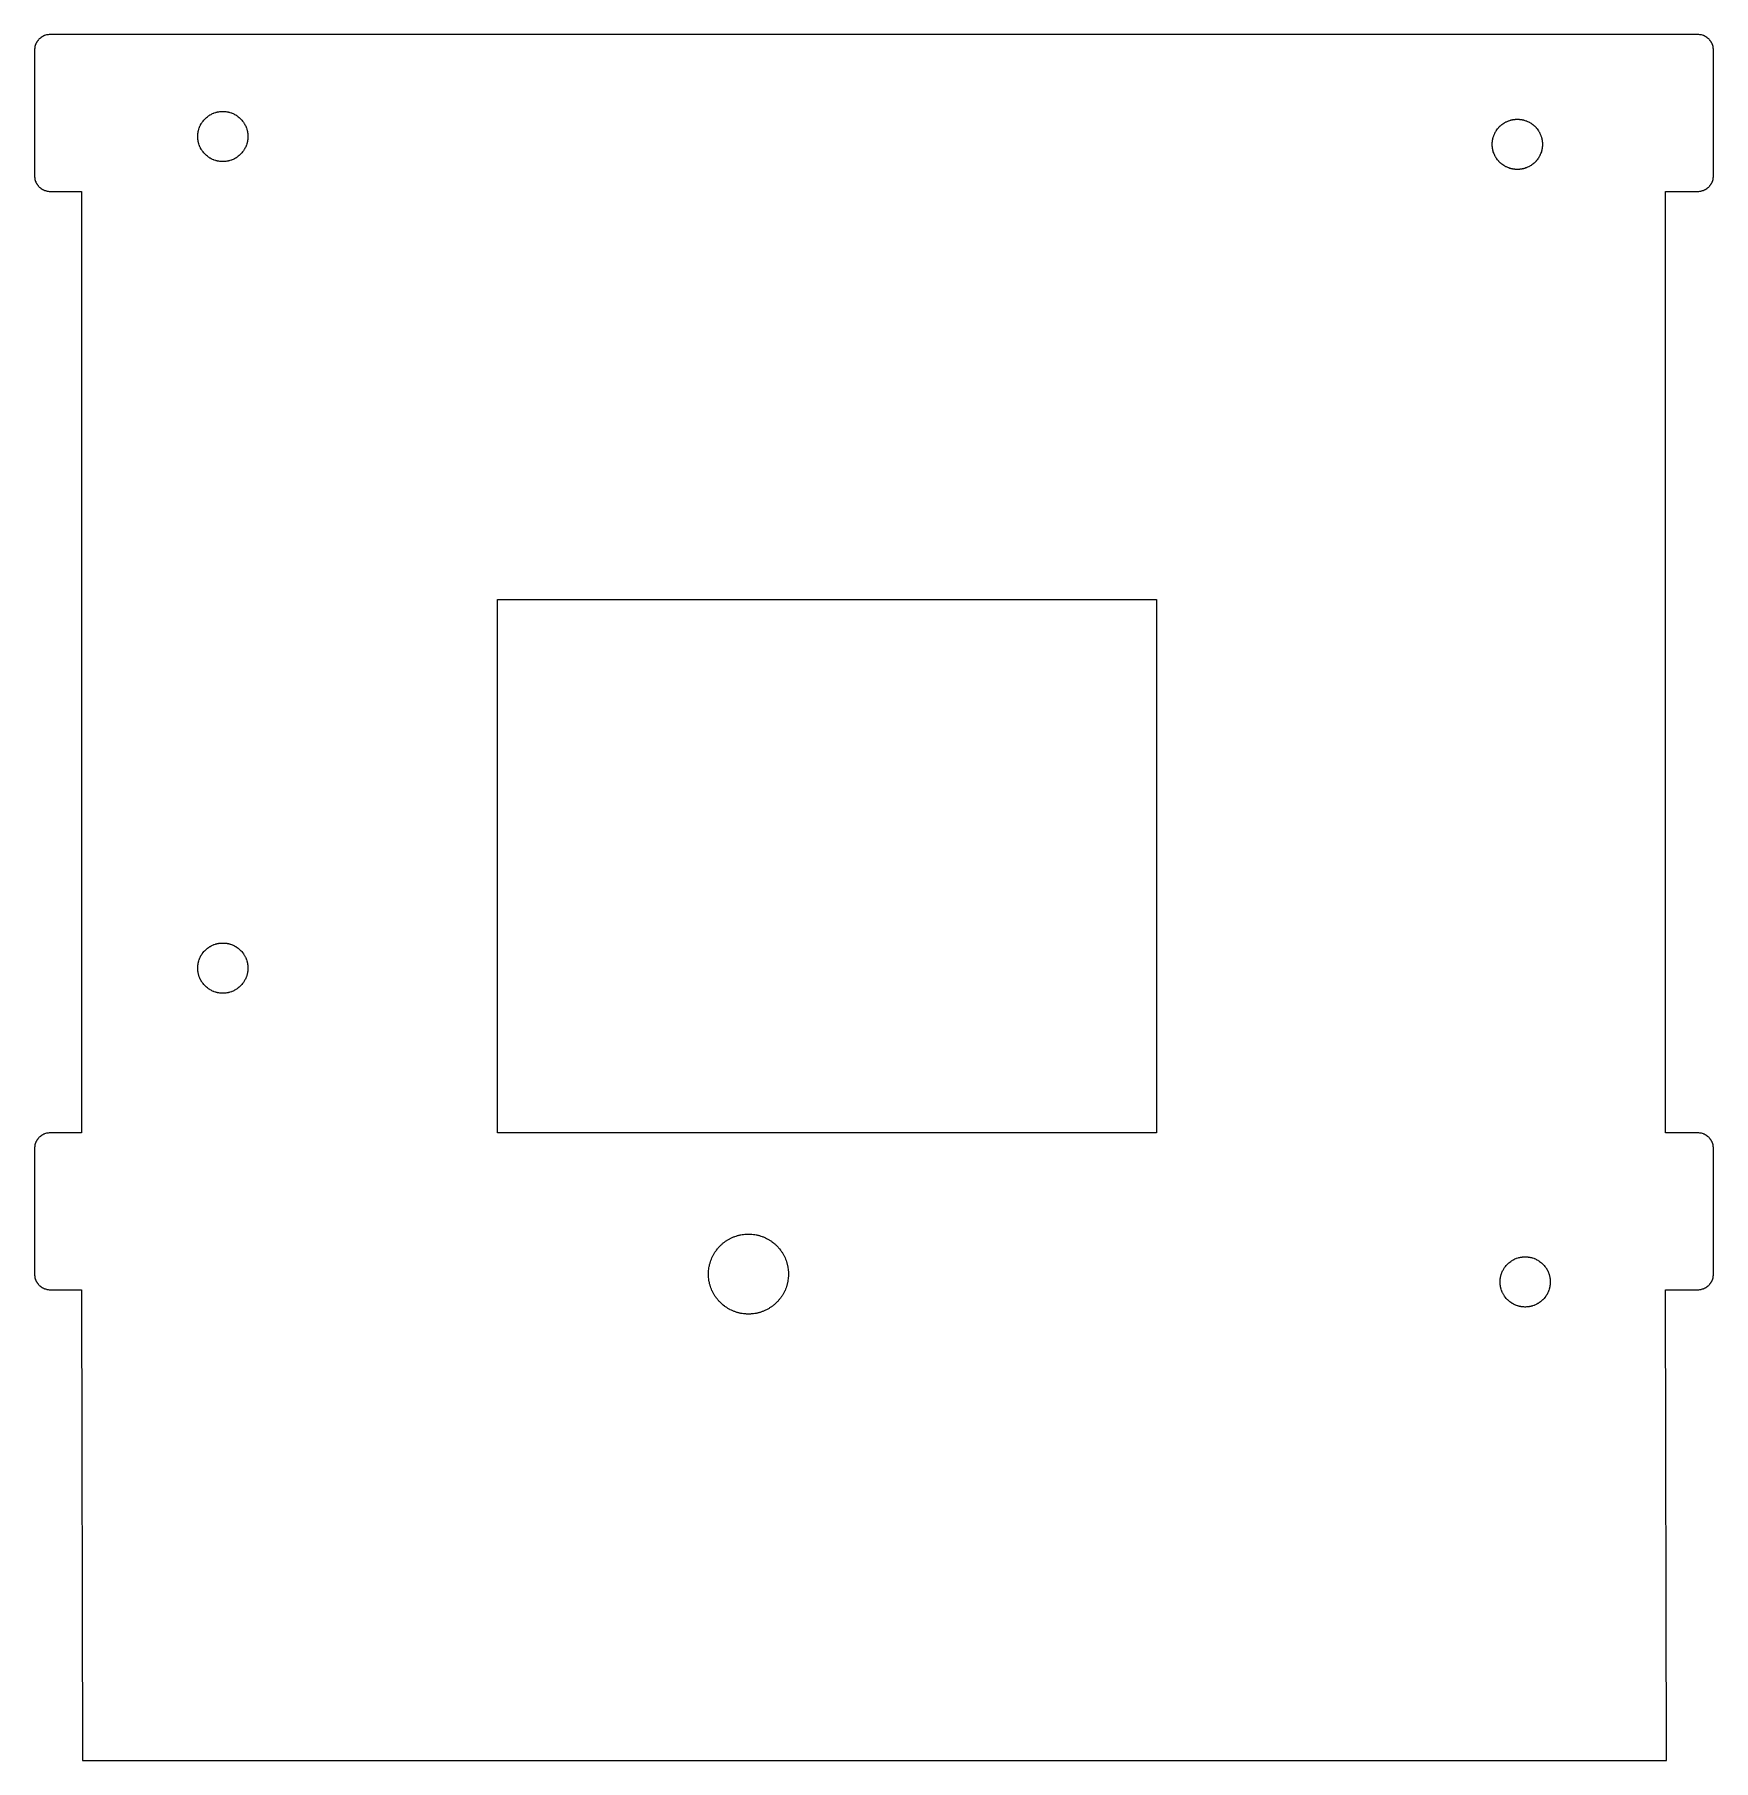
# Model space of a CAD drawing. Header units: metres. Extents: x -3 to 104, y 0 to 110.
import ezdxf

# ---------------------------------------------------------------- set-up
doc = ezdxf.new("R2010")
doc.units = ezdxf.units.M

msp = doc.modelspace()

# ---------------------------------------------------------------- linework, layer by layer
for p, q in [((-2.99902, 109.035), (-3, 109.018)), ((-3, 109.018), (-3, 100.982)), ((-2.99805, 109.069), (-2.99902, 109.053)), ((-2.99902, 109.053), (-2.99902, 109.035)), ((-2.99023, 109.14), (-2.99805, 109.069)), ((-2.9873, 109.156), (-2.99023, 109.14)), ((-2.98438, 109.174), (-2.9873, 109.156)), ((-2.98145, 109.19), (-2.98438, 109.174)), ((-2.97852, 109.208), (-2.98145, 109.19)), ((-2.97461, 109.225), (-2.97852, 109.208)), ((-2.9707, 109.242), (-2.97461, 109.225)), ((-2.95117, 109.309), (-2.9707, 109.242)), ((-2.93359, 109.358), (-2.95117, 109.309)), ((-2.92676, 109.375), (-2.93359, 109.358)), ((-2.9209, 109.391), (-2.92676, 109.375)), ((-2.91309, 109.406), (-2.9209, 109.391)), ((-2.90625, 109.423), (-2.91309, 109.406)), ((-2.88281, 109.47), (-2.90625, 109.423)), ((-2.875, 109.484), (-2.88281, 109.47)), ((-2.86621, 109.5), (-2.875, 109.484)), ((-2.85742, 109.515), (-2.86621, 109.5)), ((-2.84766, 109.53), (-2.85742, 109.515)), ((-2.83887, 109.545), (-2.84766, 109.53)), ((-2.8291, 109.56), (-2.83887, 109.545)), ((-2.81934, 109.573), (-2.8291, 109.56)), ((-2.80859, 109.588), (-2.81934, 109.573)), ((-2.79883, 109.602), (-2.80859, 109.588)), ((-2.77734, 109.629), (-2.79883, 109.602)), ((-2.76562, 109.643), (-2.77734, 109.629)), ((-2.75488, 109.656), (-2.76562, 109.643)), ((-2.71973, 109.694), (-2.75488, 109.656)), ((-2.69434, 109.72), (-2.71973, 109.694)), ((-2.65625, 109.755), (-2.69434, 109.72)), ((-2.64258, 109.766), (-2.65625, 109.755)), ((-2.62891, 109.777), (-2.64258, 109.766)), ((-2.60156, 109.799), (-2.62891, 109.777)), ((-2.58789, 109.809), (-2.60156, 109.799)), ((-2.57324, 109.819), (-2.58789, 109.809)), ((-2.55957, 109.829), (-2.57324, 109.819)), ((-2.54492, 109.839), (-2.55957, 109.829)), ((-2.53027, 109.848), (-2.54492, 109.839)), ((-2.51465, 109.857), (-2.53027, 109.848)), ((-2.5, 109.866), (-2.51465, 109.857)), ((-2.48438, 109.875), (-2.5, 109.866)), ((-2.46973, 109.883), (-2.48438, 109.875)), ((-2.42285, 109.906), (-2.46973, 109.883)), ((-2.40625, 109.913), (-2.42285, 109.906)), ((-2.39062, 109.921), (-2.40625, 109.913)), ((-2.375, 109.927), (-2.39062, 109.921)), ((-2.3584, 109.934), (-2.375, 109.927)), ((-2.30859, 109.951), (-2.3584, 109.934)), ((-2.24219, 109.971), (-2.30859, 109.951)), ((-2.22461, 109.975), (-2.24219, 109.971)), ((-2.20801, 109.979), (-2.22461, 109.975)), ((-2.19043, 109.981), (-2.20801, 109.979)), ((-2.17383, 109.984), (-2.19043, 109.981)), ((-2.15625, 109.987), (-2.17383, 109.984)), ((-2.13965, 109.99), (-2.15625, 109.987)), ((-2.06934, 109.998), (-2.13965, 109.99)), ((-2.05273, 109.999), (-2.06934, 109.998)), ((-2.03516, 109.999), (-2.05273, 109.999)), ((-2.01758, 110), (-2.03516, 109.999)), ((103.018, 110), (-2.01758, 110)), ((103.035, 109.999), (103.018, 110)), ((103.053, 109.999), (103.035, 109.999)), ((103.069, 109.998), (103.053, 109.999)), ((103.14, 109.99), (103.069, 109.998)), ((103.156, 109.987), (103.14, 109.99)), ((103.174, 109.984), (103.156, 109.987)), ((103.19, 109.981), (103.174, 109.984)), ((103.208, 109.979), (103.19, 109.981)), ((103.225, 109.975), (103.208, 109.979)), ((103.242, 109.971), (103.225, 109.975)), ((103.309, 109.951), (103.242, 109.971)), ((103.358, 109.934), (103.309, 109.951)), ((103.375, 109.927), (103.358, 109.934)), ((103.391, 109.921), (103.375, 109.927)), ((103.406, 109.913), (103.391, 109.921)), ((103.423, 109.906), (103.406, 109.913)), ((103.47, 109.883), (103.423, 109.906)), ((103.484, 109.875), (103.47, 109.883)), ((103.5, 109.866), (103.484, 109.875)), ((103.515, 109.857), (103.5, 109.866)), ((103.53, 109.848), (103.515, 109.857)), ((103.545, 109.839), (103.53, 109.848)), ((103.56, 109.829), (103.545, 109.839)), ((103.573, 109.819), (103.56, 109.829)), ((103.588, 109.809), (103.573, 109.819)), ((103.602, 109.799), (103.588, 109.809)), ((103.629, 109.777), (103.602, 109.799)), ((103.643, 109.766), (103.629, 109.777)), ((103.656, 109.755), (103.643, 109.766)), ((103.694, 109.72), (103.656, 109.755)), ((103.72, 109.694), (103.694, 109.72)), ((103.755, 109.656), (103.72, 109.694)), ((103.766, 109.643), (103.755, 109.656)), ((103.777, 109.629), (103.766, 109.643)), ((103.799, 109.602), (103.777, 109.629)), ((103.809, 109.588), (103.799, 109.602)), ((103.819, 109.573), (103.809, 109.588)), ((103.829, 109.56), (103.819, 109.573)), ((103.839, 109.545), (103.829, 109.56)), ((103.848, 109.53), (103.839, 109.545)), ((103.857, 109.515), (103.848, 109.53)), ((103.866, 109.5), (103.857, 109.515)), ((103.875, 109.484), (103.866, 109.5)), ((103.883, 109.47), (103.875, 109.484)), ((103.906, 109.423), (103.883, 109.47)), ((103.913, 109.406), (103.906, 109.423)), ((103.921, 109.391), (103.913, 109.406)), ((103.927, 109.375), (103.921, 109.391)), ((103.934, 109.358), (103.927, 109.375)), ((103.951, 109.309), (103.934, 109.358)), ((103.971, 109.242), (103.951, 109.309)), ((103.975, 109.225), (103.971, 109.242)), ((103.979, 109.208), (103.975, 109.225)), ((103.981, 109.19), (103.979, 109.208)), ((103.984, 109.174), (103.981, 109.19)), ((103.987, 109.156), (103.984, 109.174)), ((103.99, 109.14), (103.987, 109.156)), ((103.998, 109.069), (103.99, 109.14)), ((103.999, 109.053), (103.998, 109.069)), ((103.999, 109.035), (103.999, 109.053)), ((104, 109.018), (103.999, 109.035)), ((104, 100.982), (104, 109.018)), ((7.73926, 104.485), (7.79199, 104.55)), ((7.79199, 104.55), (7.81055, 104.57)), ((7.81055, 104.57), (7.83008, 104.591)), ((7.83008, 104.591), (7.84863, 104.611)), ((7.84863, 104.611), (7.86816, 104.632)), ((7.86816, 104.632), (7.88867, 104.651)), ((7.88867, 104.651), (7.90918, 104.67)), ((7.90918, 104.67), (7.92969, 104.689)), ((7.92969, 104.689), (7.9502, 104.708)), ((7.9502, 104.708), (8.01465, 104.761)), ((8.01465, 104.761), (8.08203, 104.811)), ((8.08203, 104.811), (8.12891, 104.842)), ((8.12891, 104.842), (8.17578, 104.871)), ((8.17578, 104.871), (8.2002, 104.886)), ((8.2002, 104.886), (8.24902, 104.913)), ((8.24902, 104.913), (8.27344, 104.926)), ((8.27344, 104.926), (8.29883, 104.938)), ((8.29883, 104.938), (8.34961, 104.962)), ((8.34961, 104.962), (8.40039, 104.983)), ((8.40039, 104.983), (8.42676, 104.994)), ((8.42676, 104.994), (8.45312, 105.004)), ((8.45312, 105.004), (8.53223, 105.03)), ((8.53223, 105.03), (8.55859, 105.038)), ((8.55859, 105.038), (8.58594, 105.046)), ((8.58594, 105.046), (8.61328, 105.053)), ((8.61328, 105.053), (8.63965, 105.059)), ((8.63965, 105.059), (8.66699, 105.065)), ((8.66699, 105.065), (8.69434, 105.07)), ((8.69434, 105.07), (8.72168, 105.076)), ((8.72168, 105.076), (8.75, 105.08)), ((8.75, 105.08), (8.80469, 105.088)), ((8.80469, 105.088), (8.83301, 105.091)), ((8.83301, 105.091), (8.86035, 105.094)), ((8.86035, 105.094), (8.88867, 105.096)), ((8.88867, 105.096), (8.91602, 105.098)), ((8.91602, 105.098), (8.97168, 105.1)), ((8.97168, 105.1), (9.02832, 105.1)), ((9.02832, 105.1), (9.08398, 105.098)), ((9.08398, 105.098), (9.11133, 105.096)), ((9.11133, 105.096), (9.13965, 105.094)), ((9.13965, 105.094), (9.16699, 105.091)), ((9.16699, 105.091), (9.19531, 105.088)), ((9.19531, 105.088), (9.25, 105.08)), ((9.25, 105.08), (9.27832, 105.076)), ((9.27832, 105.076), (9.30566, 105.07)), ((9.30566, 105.07), (9.33301, 105.065)), ((9.33301, 105.065), (9.36035, 105.059)), ((9.36035, 105.059), (9.38672, 105.053)), ((9.38672, 105.053), (9.41406, 105.046)), ((9.41406, 105.046), (9.44141, 105.038)), ((9.44141, 105.038), (9.46777, 105.03)), ((9.46777, 105.03), (9.54688, 105.004)), ((9.54688, 105.004), (9.57324, 104.994)), ((9.57324, 104.994), (9.59961, 104.983)), ((9.59961, 104.983), (9.65039, 104.962)), ((9.65039, 104.962), (9.70117, 104.938)), ((9.70117, 104.938), (9.72656, 104.926)), ((9.72656, 104.926), (9.75098, 104.913)), ((9.75098, 104.913), (9.7998, 104.886)), ((9.7998, 104.886), (9.82422, 104.871)), ((9.82422, 104.871), (9.87109, 104.842)), ((9.87109, 104.842), (9.91797, 104.811)), ((9.91797, 104.811), (9.98535, 104.761)), ((9.98535, 104.761), (10.0498, 104.708)), ((10.0498, 104.708), (10.0703, 104.689)), ((10.0703, 104.689), (10.0908, 104.67)), ((10.0908, 104.67), (10.1113, 104.651)), ((10.1113, 104.651), (10.1318, 104.632)), ((10.1318, 104.632), (10.1514, 104.611)), ((10.1514, 104.611), (10.1699, 104.591)), ((10.1699, 104.591), (10.1895, 104.57)), ((10.1895, 104.57), (10.208, 104.55)), ((10.208, 104.55), (10.2607, 104.485)), ((90.9268, 104.494), (90.9531, 104.504)), ((90.9531, 104.504), (91.0322, 104.53)), ((91.0322, 104.53), (91.0586, 104.538)), ((91.0586, 104.538), (91.0859, 104.546)), ((91.0859, 104.546), (91.1133, 104.553)), ((91.1133, 104.553), (91.1396, 104.559)), ((91.1396, 104.559), (91.167, 104.565)), ((91.167, 104.565), (91.1943, 104.57)), ((91.1943, 104.57), (91.2217, 104.576)), ((91.2217, 104.576), (91.25, 104.58)), ((91.25, 104.58), (91.3047, 104.588)), ((91.3047, 104.588), (91.333, 104.591)), ((91.333, 104.591), (91.3604, 104.594)), ((91.3604, 104.594), (91.3887, 104.596)), ((91.3887, 104.596), (91.416, 104.598)), ((91.416, 104.598), (91.4717, 104.6)), ((91.4717, 104.6), (91.5283, 104.6)), ((91.5283, 104.6), (91.584, 104.598)), ((91.584, 104.598), (91.6113, 104.596)), ((91.6113, 104.596), (91.6396, 104.594)), ((91.6396, 104.594), (91.667, 104.591)), ((91.667, 104.591), (91.6953, 104.588)), ((91.6953, 104.588), (91.75, 104.58)), ((91.75, 104.58), (91.7783, 104.576)), ((91.7783, 104.576), (91.8057, 104.57)), ((91.8057, 104.57), (91.833, 104.565)), ((91.833, 104.565), (91.8604, 104.559)), ((91.8604, 104.559), (91.8867, 104.553)), ((91.8867, 104.553), (91.9141, 104.546)), ((91.9141, 104.546), (91.9414, 104.538)), ((91.9414, 104.538), (91.9678, 104.53)), ((91.9678, 104.53), (92.0469, 104.504)), ((92.0469, 104.504), (92.0732, 104.494)), ((7.40039, 103.528), (7.40234, 103.584)), ((7.40039, 103.472), (7.40039, 103.528)), ((7.40234, 103.416), (7.40039, 103.472)), ((7.40234, 103.584), (7.4043, 103.611)), ((7.4043, 103.389), (7.40234, 103.416)), ((7.4043, 103.611), (7.40625, 103.64)), ((7.40625, 103.64), (7.40918, 103.667)), ((7.40918, 103.667), (7.41211, 103.695)), ((7.41211, 103.695), (7.41992, 103.75)), ((7.41992, 103.75), (7.42383, 103.778)), ((7.42383, 103.778), (7.42969, 103.806)), ((7.42969, 103.806), (7.43457, 103.833)), ((7.43457, 103.833), (7.44141, 103.86)), ((7.44141, 103.86), (7.44727, 103.887)), ((7.44727, 103.887), (7.4541, 103.914)), ((7.4541, 103.914), (7.46191, 103.941)), ((7.46191, 103.941), (7.46973, 103.968)), ((7.46973, 103.968), (7.49609, 104.047)), ((7.49609, 104.047), (7.50586, 104.073)), ((7.50586, 104.073), (7.5166, 104.1)), ((7.5166, 104.1), (7.53809, 104.15)), ((7.53809, 104.15), (7.56152, 104.201)), ((7.56152, 104.201), (7.57422, 104.227)), ((7.57422, 104.227), (7.58691, 104.251)), ((7.58691, 104.251), (7.61426, 104.3)), ((7.61426, 104.3), (7.62891, 104.324)), ((7.62891, 104.324), (7.6582, 104.371)), ((7.6582, 104.371), (7.68945, 104.418)), ((7.68945, 104.418), (7.73926, 104.485)), ((10.2607, 104.485), (10.3105, 104.418)), ((10.3105, 104.418), (10.3418, 104.371)), ((10.3418, 104.371), (10.3711, 104.324)), ((10.3711, 104.324), (10.3857, 104.3)), ((10.3857, 104.3), (10.4131, 104.251)), ((10.4131, 104.251), (10.4258, 104.227)), ((10.4258, 104.227), (10.4385, 104.201)), ((10.4385, 104.201), (10.4619, 104.15)), ((10.4619, 104.15), (10.4834, 104.1)), ((10.4834, 104.1), (10.4941, 104.073)), ((10.4941, 104.073), (10.5039, 104.047)), ((10.5039, 104.047), (10.5303, 103.968)), ((10.5303, 103.968), (10.5381, 103.941)), ((10.5381, 103.941), (10.5459, 103.914)), ((10.5459, 103.914), (10.5527, 103.887)), ((10.5527, 103.887), (10.5586, 103.86)), ((10.5586, 103.86), (10.5654, 103.833)), ((10.5654, 103.833), (10.5703, 103.806)), ((10.5703, 103.806), (10.5762, 103.778)), ((10.5762, 103.778), (10.5801, 103.75)), ((10.5801, 103.75), (10.5879, 103.695)), ((10.5879, 103.695), (10.5908, 103.667)), ((10.5908, 103.667), (10.5938, 103.64)), ((10.5938, 103.64), (10.5957, 103.611)), ((10.5957, 103.611), (10.5977, 103.584)), ((10.5977, 103.416), (10.5957, 103.389)), ((10.5977, 103.584), (10.5996, 103.528)), ((10.5996, 103.472), (10.5977, 103.416)), ((10.5996, 103.528), (10.5996, 103.472)), ((89.9473, 103.387), (89.9541, 103.414)), ((89.9541, 103.414), (89.9619, 103.441)), ((89.9619, 103.441), (89.9697, 103.468)), ((89.9697, 103.468), (89.9961, 103.547)), ((89.9961, 103.547), (90.0059, 103.573)), ((90.0059, 103.573), (90.0166, 103.6)), ((90.0166, 103.6), (90.0381, 103.65)), ((90.0381, 103.65), (90.0615, 103.701)), ((90.0615, 103.701), (90.0742, 103.727)), ((90.0742, 103.727), (90.0869, 103.751)), ((90.0869, 103.751), (90.1143, 103.8)), ((90.1143, 103.8), (90.1289, 103.824)), ((90.1289, 103.824), (90.1582, 103.871)), ((90.1582, 103.871), (90.1895, 103.918)), ((90.1895, 103.918), (90.2393, 103.985)), ((90.2393, 103.985), (90.292, 104.05)), ((90.292, 104.05), (90.3105, 104.07)), ((90.3105, 104.07), (90.3301, 104.091)), ((90.3301, 104.091), (90.3486, 104.111)), ((90.3486, 104.111), (90.3682, 104.132)), ((90.3682, 104.132), (90.3887, 104.151)), ((90.3887, 104.151), (90.4092, 104.17)), ((90.4092, 104.17), (90.4297, 104.189)), ((90.4297, 104.189), (90.4502, 104.208)), ((90.4502, 104.208), (90.5146, 104.261)), ((90.5146, 104.261), (90.582, 104.311)), ((90.582, 104.311), (90.6289, 104.342)), ((90.6289, 104.342), (90.6758, 104.371)), ((90.6758, 104.371), (90.7002, 104.386)), ((90.7002, 104.386), (90.749, 104.413)), ((90.749, 104.413), (90.7734, 104.426)), ((90.7734, 104.426), (90.7988, 104.438)), ((90.7988, 104.438), (90.8496, 104.462)), ((90.8496, 104.462), (90.9004, 104.483)), ((90.9004, 104.483), (90.9268, 104.494)), ((92.0732, 104.494), (92.0996, 104.483)), ((92.0996, 104.483), (92.1504, 104.462)), ((92.1504, 104.462), (92.2012, 104.438)), ((92.2012, 104.438), (92.2266, 104.426)), ((92.2266, 104.426), (92.251, 104.413)), ((92.251, 104.413), (92.2998, 104.386)), ((92.2998, 104.386), (92.3242, 104.371)), ((92.3242, 104.371), (92.3711, 104.342)), ((92.3711, 104.342), (92.418, 104.311)), ((92.418, 104.311), (92.4854, 104.261)), ((92.4854, 104.261), (92.5498, 104.208)), ((92.5498, 104.208), (92.5703, 104.189)), ((92.5703, 104.189), (92.5908, 104.17)), ((92.5908, 104.17), (92.6113, 104.151)), ((92.6113, 104.151), (92.6318, 104.132)), ((92.6318, 104.132), (92.6514, 104.111)), ((92.6514, 104.111), (92.6699, 104.091)), ((92.6699, 104.091), (92.6895, 104.07)), ((92.6895, 104.07), (92.708, 104.05)), ((92.708, 104.05), (92.7607, 103.985)), ((92.7607, 103.985), (92.8105, 103.918)), ((92.8105, 103.918), (92.8418, 103.871)), ((92.8418, 103.871), (92.8711, 103.824)), ((92.8711, 103.824), (92.8857, 103.8)), ((92.8857, 103.8), (92.9131, 103.751)), ((92.9131, 103.751), (92.9258, 103.727)), ((92.9258, 103.727), (92.9385, 103.701)), ((92.9385, 103.701), (92.9619, 103.65)), ((92.9619, 103.65), (92.9834, 103.6)), ((92.9834, 103.6), (92.9941, 103.573)), ((92.9941, 103.573), (93.0039, 103.547)), ((93.0039, 103.547), (93.0303, 103.468)), ((93.0303, 103.468), (93.0381, 103.441)), ((93.0381, 103.441), (93.0459, 103.414)), ((93.0459, 103.414), (93.0527, 103.387)), ((7.40625, 103.36), (7.4043, 103.389)), ((7.40918, 103.333), (7.40625, 103.36)), ((7.41211, 103.305), (7.40918, 103.333)), ((7.41992, 103.25), (7.41211, 103.305)), ((7.42383, 103.222), (7.41992, 103.25)), ((7.42969, 103.194), (7.42383, 103.222)), ((7.43457, 103.167), (7.42969, 103.194)), ((7.44141, 103.14), (7.43457, 103.167)), ((7.44727, 103.113), (7.44141, 103.14)), ((7.4541, 103.086), (7.44727, 103.113)), ((7.46191, 103.059), (7.4541, 103.086)), ((7.46973, 103.032), (7.46191, 103.059)), ((7.49609, 102.953), (7.46973, 103.032)), ((7.50586, 102.927), (7.49609, 102.953)), ((7.5166, 102.9), (7.50586, 102.927)), ((7.53809, 102.85), (7.5166, 102.9)), ((7.56152, 102.799), (7.53809, 102.85)), ((7.57422, 102.773), (7.56152, 102.799)), ((7.58691, 102.749), (7.57422, 102.773)), ((7.61426, 102.7), (7.58691, 102.749)), ((7.62891, 102.676), (7.61426, 102.7)), ((7.6582, 102.629), (7.62891, 102.676)), ((7.68945, 102.582), (7.6582, 102.629)), ((7.73926, 102.515), (7.68945, 102.582)), ((7.79199, 102.45), (7.73926, 102.515)), ((7.81055, 102.43), (7.79199, 102.45)), ((7.83008, 102.409), (7.81055, 102.43)), ((7.84863, 102.389), (7.83008, 102.409)), ((7.86816, 102.368), (7.84863, 102.389)), ((7.88867, 102.349), (7.86816, 102.368)), ((7.90918, 102.33), (7.88867, 102.349)), ((7.92969, 102.311), (7.90918, 102.33)), ((7.9502, 102.292), (7.92969, 102.311)), ((10.0703, 102.311), (10.0498, 102.292)), ((10.0908, 102.33), (10.0703, 102.311)), ((10.1113, 102.349), (10.0908, 102.33)), ((10.1318, 102.368), (10.1113, 102.349)), ((10.1514, 102.389), (10.1318, 102.368)), ((10.1699, 102.409), (10.1514, 102.389)), ((10.1895, 102.43), (10.1699, 102.409)), ((10.208, 102.45), (10.1895, 102.43)), ((10.2607, 102.515), (10.208, 102.45)), ((10.3105, 102.582), (10.2607, 102.515)), ((10.3418, 102.629), (10.3105, 102.582)), ((10.3711, 102.676), (10.3418, 102.629)), ((10.3857, 102.7), (10.3711, 102.676)), ((10.4131, 102.749), (10.3857, 102.7)), ((10.4258, 102.773), (10.4131, 102.749)), ((10.4385, 102.799), (10.4258, 102.773)), ((10.4619, 102.85), (10.4385, 102.799)), ((10.4834, 102.9), (10.4619, 102.85)), ((10.4941, 102.927), (10.4834, 102.9)), ((10.5039, 102.953), (10.4941, 102.927)), ((10.5303, 103.032), (10.5039, 102.953)), ((10.5381, 103.059), (10.5303, 103.032)), ((10.5459, 103.086), (10.5381, 103.059)), ((10.5527, 103.113), (10.5459, 103.086)), ((10.5586, 103.14), (10.5527, 103.113)), ((10.5654, 103.167), (10.5586, 103.14)), ((10.5703, 103.194), (10.5654, 103.167)), ((10.5762, 103.222), (10.5703, 103.194)), ((10.5801, 103.25), (10.5762, 103.222)), ((10.5879, 103.305), (10.5801, 103.25)), ((10.5908, 103.333), (10.5879, 103.305)), ((10.5938, 103.36), (10.5908, 103.333)), ((10.5957, 103.389), (10.5938, 103.36)), ((89.9004, 103.028), (89.9023, 103.084)), ((89.9004, 102.972), (89.9004, 103.028)), ((89.9023, 102.916), (89.9004, 102.972)), ((89.9023, 103.084), (89.9043, 103.111)), ((89.9043, 102.889), (89.9023, 102.916)), ((89.9043, 103.111), (89.9062, 103.14)), ((89.9062, 102.86), (89.9043, 102.889)), ((89.9062, 103.14), (89.9092, 103.167)), ((89.9092, 102.833), (89.9062, 102.86)), ((89.9092, 103.167), (89.9121, 103.195)), ((89.9121, 102.805), (89.9092, 102.833)), ((89.9121, 103.195), (89.9199, 103.25)), ((89.9199, 102.75), (89.9121, 102.805)), ((89.9199, 103.25), (89.9238, 103.278)), ((89.9238, 102.722), (89.9199, 102.75)), ((89.9238, 103.278), (89.9297, 103.306)), ((89.9297, 102.694), (89.9238, 102.722)), ((89.9297, 103.306), (89.9346, 103.333)), ((89.9346, 102.667), (89.9297, 102.694)), ((89.9346, 103.333), (89.9414, 103.36)), ((89.9414, 102.64), (89.9346, 102.667)), ((89.9414, 103.36), (89.9473, 103.387)), ((89.9473, 102.613), (89.9414, 102.64)), ((89.9541, 102.586), (89.9473, 102.613)), ((89.9619, 102.559), (89.9541, 102.586)), ((89.9697, 102.532), (89.9619, 102.559)), ((89.9961, 102.453), (89.9697, 102.532)), ((90.0059, 102.427), (89.9961, 102.453)), ((90.0166, 102.4), (90.0059, 102.427)), ((90.0381, 102.35), (90.0166, 102.4)), ((90.0615, 102.299), (90.0381, 102.35)), ((92.9619, 102.35), (92.9385, 102.299)), ((92.9834, 102.4), (92.9619, 102.35)), ((92.9941, 102.427), (92.9834, 102.4)), ((93.0039, 102.453), (92.9941, 102.427)), ((93.0303, 102.532), (93.0039, 102.453)), ((93.0381, 102.559), (93.0303, 102.532)), ((93.0459, 102.586), (93.0381, 102.559)), ((93.0527, 102.613), (93.0459, 102.586)), ((93.0527, 103.387), (93.0586, 103.36)), ((93.0586, 102.64), (93.0527, 102.613)), ((93.0586, 103.36), (93.0654, 103.333)), ((93.0654, 102.667), (93.0586, 102.64)), ((93.0654, 103.333), (93.0703, 103.306)), ((93.0703, 102.694), (93.0654, 102.667)), ((93.0703, 103.306), (93.0762, 103.278)), ((93.0762, 102.722), (93.0703, 102.694)), ((93.0762, 103.278), (93.0801, 103.25)), ((93.0801, 102.75), (93.0762, 102.722)), ((93.0801, 103.25), (93.0879, 103.195)), ((93.0879, 102.805), (93.0801, 102.75)), ((93.0879, 103.195), (93.0908, 103.167)), ((93.0908, 102.833), (93.0879, 102.805)), ((93.0908, 103.167), (93.0938, 103.14)), ((93.0938, 102.86), (93.0908, 102.833)), ((93.0938, 103.14), (93.0957, 103.111)), ((93.0957, 102.889), (93.0938, 102.86)), ((93.0957, 103.111), (93.0977, 103.084)), ((93.0977, 102.916), (93.0957, 102.889)), ((93.0977, 103.084), (93.0996, 103.028)), ((93.0996, 102.972), (93.0977, 102.916)), ((93.0996, 103.028), (93.0996, 102.972)), ((8.01465, 102.239), (7.9502, 102.292)), ((8.08203, 102.189), (8.01465, 102.239)), ((8.12891, 102.158), (8.08203, 102.189)), ((8.17578, 102.129), (8.12891, 102.158)), ((8.2002, 102.114), (8.17578, 102.129)), ((8.24902, 102.087), (8.2002, 102.114)), ((8.27344, 102.074), (8.24902, 102.087)), ((8.29883, 102.062), (8.27344, 102.074)), ((8.34961, 102.038), (8.29883, 102.062)), ((8.40039, 102.017), (8.34961, 102.038)), ((8.42676, 102.006), (8.40039, 102.017)), ((8.45312, 101.996), (8.42676, 102.006)), ((8.53223, 101.97), (8.45312, 101.996)), ((8.55859, 101.962), (8.53223, 101.97)), ((8.58594, 101.954), (8.55859, 101.962)), ((8.61328, 101.947), (8.58594, 101.954)), ((8.63965, 101.941), (8.61328, 101.947)), ((8.66699, 101.935), (8.63965, 101.941)), ((8.69434, 101.93), (8.66699, 101.935)), ((8.72168, 101.924), (8.69434, 101.93)), ((8.75, 101.92), (8.72168, 101.924)), ((8.80469, 101.912), (8.75, 101.92)), ((8.83301, 101.909), (8.80469, 101.912)), ((8.86035, 101.906), (8.83301, 101.909)), ((8.88867, 101.904), (8.86035, 101.906)), ((8.91602, 101.902), (8.88867, 101.904)), ((8.97168, 101.9), (8.91602, 101.902)), ((9.02832, 101.9), (8.97168, 101.9)), ((9.08398, 101.902), (9.02832, 101.9)), ((9.11133, 101.904), (9.08398, 101.902)), ((9.13965, 101.906), (9.11133, 101.904)), ((9.16699, 101.909), (9.13965, 101.906)), ((9.19531, 101.912), (9.16699, 101.909)), ((9.25, 101.92), (9.19531, 101.912)), ((9.27832, 101.924), (9.25, 101.92)), ((9.30566, 101.93), (9.27832, 101.924)), ((9.33301, 101.935), (9.30566, 101.93)), ((9.36035, 101.941), (9.33301, 101.935)), ((9.38672, 101.947), (9.36035, 101.941)), ((9.41406, 101.954), (9.38672, 101.947)), ((9.44141, 101.962), (9.41406, 101.954)), ((9.46777, 101.97), (9.44141, 101.962)), ((9.54688, 101.996), (9.46777, 101.97)), ((9.57324, 102.006), (9.54688, 101.996)), ((9.59961, 102.017), (9.57324, 102.006)), ((9.65039, 102.038), (9.59961, 102.017)), ((9.70117, 102.062), (9.65039, 102.038)), ((9.72656, 102.074), (9.70117, 102.062)), ((9.75098, 102.087), (9.72656, 102.074)), ((9.7998, 102.114), (9.75098, 102.087)), ((9.82422, 102.129), (9.7998, 102.114)), ((9.87109, 102.158), (9.82422, 102.129)), ((9.91797, 102.189), (9.87109, 102.158)), ((9.98535, 102.239), (9.91797, 102.189)), ((10.0498, 102.292), (9.98535, 102.239)), ((90.0742, 102.273), (90.0615, 102.299)), ((90.0869, 102.249), (90.0742, 102.273)), ((90.1143, 102.2), (90.0869, 102.249)), ((90.1289, 102.176), (90.1143, 102.2)), ((90.1582, 102.129), (90.1289, 102.176)), ((90.1895, 102.082), (90.1582, 102.129)), ((90.2393, 102.015), (90.1895, 102.082)), ((90.292, 101.95), (90.2393, 102.015)), ((90.3105, 101.93), (90.292, 101.95)), ((90.3301, 101.909), (90.3105, 101.93)), ((90.3486, 101.889), (90.3301, 101.909)), ((90.3682, 101.868), (90.3486, 101.889)), ((90.3887, 101.849), (90.3682, 101.868)), ((90.4092, 101.83), (90.3887, 101.849)), ((90.4297, 101.811), (90.4092, 101.83)), ((90.4502, 101.792), (90.4297, 101.811)), ((90.5146, 101.739), (90.4502, 101.792)), ((90.582, 101.689), (90.5146, 101.739)), ((90.6289, 101.658), (90.582, 101.689)), ((90.6758, 101.629), (90.6289, 101.658)), ((90.7002, 101.614), (90.6758, 101.629)), ((90.749, 101.587), (90.7002, 101.614)), ((90.7734, 101.574), (90.749, 101.587)), ((90.7988, 101.562), (90.7734, 101.574)), ((90.8496, 101.538), (90.7988, 101.562)), ((90.9004, 101.517), (90.8496, 101.538)), ((90.9268, 101.506), (90.9004, 101.517)), ((90.9531, 101.496), (90.9268, 101.506)), ((91.0322, 101.47), (90.9531, 101.496)), ((91.0586, 101.462), (91.0322, 101.47)), ((91.0859, 101.454), (91.0586, 101.462)), ((91.1133, 101.447), (91.0859, 101.454)), ((91.1396, 101.441), (91.1133, 101.447)), ((91.167, 101.435), (91.1396, 101.441)), ((91.1943, 101.43), (91.167, 101.435)), ((91.2217, 101.424), (91.1943, 101.43)), ((91.25, 101.42), (91.2217, 101.424)), ((91.3047, 101.412), (91.25, 101.42)), ((91.333, 101.409), (91.3047, 101.412)), ((91.3604, 101.406), (91.333, 101.409)), ((91.3887, 101.404), (91.3604, 101.406)), ((91.416, 101.402), (91.3887, 101.404)), ((91.4717, 101.4), (91.416, 101.402)), ((91.5283, 101.4), (91.4717, 101.4)), ((91.584, 101.402), (91.5283, 101.4)), ((91.6113, 101.404), (91.584, 101.402)), ((91.6396, 101.406), (91.6113, 101.404)), ((91.667, 101.409), (91.6396, 101.406)), ((91.6953, 101.412), (91.667, 101.409)), ((91.75, 101.42), (91.6953, 101.412)), ((91.7783, 101.424), (91.75, 101.42)), ((91.8057, 101.43), (91.7783, 101.424)), ((91.833, 101.435), (91.8057, 101.43)), ((91.8604, 101.441), (91.833, 101.435)), ((91.8867, 101.447), (91.8604, 101.441)), ((91.9141, 101.454), (91.8867, 101.447)), ((91.9414, 101.462), (91.9141, 101.454)), ((91.9678, 101.47), (91.9414, 101.462)), ((92.0469, 101.496), (91.9678, 101.47)), ((92.0732, 101.506), (92.0469, 101.496)), ((92.0996, 101.517), (92.0732, 101.506)), ((92.1504, 101.538), (92.0996, 101.517)), ((92.2012, 101.562), (92.1504, 101.538)), ((92.2266, 101.574), (92.2012, 101.562)), ((92.251, 101.587), (92.2266, 101.574)), ((92.2998, 101.614), (92.251, 101.587)), ((92.3242, 101.629), (92.2998, 101.614)), ((92.3711, 101.658), (92.3242, 101.629)), ((92.418, 101.689), (92.3711, 101.658)), ((92.4854, 101.739), (92.418, 101.689)), ((92.5498, 101.792), (92.4854, 101.739)), ((92.5703, 101.811), (92.5498, 101.792)), ((92.5908, 101.83), (92.5703, 101.811)), ((92.6113, 101.849), (92.5908, 101.83)), ((92.6318, 101.868), (92.6113, 101.849)), ((92.6514, 101.889), (92.6318, 101.868)), ((92.6699, 101.909), (92.6514, 101.889)), ((92.6895, 101.93), (92.6699, 101.909)), ((92.708, 101.95), (92.6895, 101.93)), ((92.7607, 102.015), (92.708, 101.95)), ((92.8105, 102.082), (92.7607, 102.015)), ((92.8418, 102.129), (92.8105, 102.082)), ((92.8711, 102.176), (92.8418, 102.129)), ((92.8857, 102.2), (92.8711, 102.176)), ((92.9131, 102.249), (92.8857, 102.2)), ((92.9258, 102.273), (92.9131, 102.249)), ((92.9385, 102.299), (92.9258, 102.273)), ((-3, 100.982), (-2.99902, 100.965)), ((-2.99902, 100.965), (-2.99902, 100.947)), ((-2.99902, 100.947), (-2.99805, 100.931)), ((-2.99805, 100.931), (-2.99023, 100.86)), ((-2.99023, 100.86), (-2.9873, 100.844)), ((-2.9873, 100.844), (-2.98438, 100.826)), ((-2.98438, 100.826), (-2.98145, 100.81)), ((-2.98145, 100.81), (-2.97852, 100.792)), ((-2.97852, 100.792), (-2.97461, 100.775)), ((-2.97461, 100.775), (-2.9707, 100.758)), ((-2.9707, 100.758), (-2.95117, 100.691)), ((-2.95117, 100.691), (-2.93359, 100.642)), ((-2.93359, 100.642), (-2.92676, 100.625)), ((-2.92676, 100.625), (-2.9209, 100.609)), ((-2.9209, 100.609), (-2.91309, 100.594)), ((-2.91309, 100.594), (-2.90625, 100.577)), ((-2.90625, 100.577), (-2.88281, 100.53)), ((-2.88281, 100.53), (-2.875, 100.516)), ((-2.875, 100.516), (-2.86621, 100.5)), ((-2.86621, 100.5), (-2.85742, 100.485)), ((-2.85742, 100.485), (-2.84766, 100.47)), ((-2.84766, 100.47), (-2.83887, 100.455)), ((-2.83887, 100.455), (-2.8291, 100.44)), ((-2.8291, 100.44), (-2.81934, 100.427)), ((-2.81934, 100.427), (-2.80859, 100.412)), ((-2.80859, 100.412), (-2.79883, 100.398)), ((-2.79883, 100.398), (-2.77734, 100.371)), ((-2.77734, 100.371), (-2.76562, 100.357)), ((-2.76562, 100.357), (-2.75488, 100.344)), ((-2.75488, 100.344), (-2.71973, 100.306)), ((-2.71973, 100.306), (-2.69434, 100.28)), ((-2.69434, 100.28), (-2.65625, 100.245)), ((-2.65625, 100.245), (-2.64258, 100.234)), ((-2.64258, 100.234), (-2.62891, 100.223)), ((-2.62891, 100.223), (-2.60156, 100.201)), ((-2.60156, 100.201), (-2.58789, 100.191)), ((-2.58789, 100.191), (-2.57324, 100.181)), ((-2.57324, 100.181), (-2.55957, 100.171)), ((-2.55957, 100.171), (-2.54492, 100.161)), ((-2.54492, 100.161), (-2.53027, 100.152)), ((-2.53027, 100.152), (-2.51465, 100.143)), ((-2.51465, 100.143), (-2.5, 100.134)), ((-2.5, 100.134), (-2.48438, 100.125)), ((-2.48438, 100.125), (-2.46973, 100.117)), ((-2.46973, 100.117), (-2.42285, 100.094)), ((103.423, 100.094), (103.47, 100.117)), ((103.47, 100.117), (103.484, 100.125)), ((103.484, 100.125), (103.5, 100.134)), ((103.5, 100.134), (103.515, 100.143)), ((103.515, 100.143), (103.53, 100.152)), ((103.53, 100.152), (103.545, 100.161)), ((103.545, 100.161), (103.56, 100.171)), ((103.56, 100.171), (103.573, 100.181)), ((103.573, 100.181), (103.588, 100.191)), ((103.588, 100.191), (103.602, 100.201)), ((103.602, 100.201), (103.629, 100.223)), ((103.629, 100.223), (103.643, 100.234)), ((103.643, 100.234), (103.656, 100.245)), ((103.656, 100.245), (103.694, 100.28)), ((103.694, 100.28), (103.72, 100.306)), ((103.72, 100.306), (103.755, 100.344)), ((103.755, 100.344), (103.766, 100.357)), ((103.766, 100.357), (103.777, 100.371)), ((103.777, 100.371), (103.799, 100.398)), ((103.799, 100.398), (103.809, 100.412)), ((103.809, 100.412), (103.819, 100.427)), ((103.819, 100.427), (103.829, 100.44)), ((103.829, 100.44), (103.839, 100.455)), ((103.839, 100.455), (103.848, 100.47)), ((103.848, 100.47), (103.857, 100.485)), ((103.857, 100.485), (103.866, 100.5)), ((103.866, 100.5), (103.875, 100.516)), ((103.875, 100.516), (103.883, 100.53)), ((103.883, 100.53), (103.906, 100.577)), ((103.906, 100.577), (103.913, 100.594)), ((103.913, 100.594), (103.921, 100.609)), ((103.921, 100.609), (103.927, 100.625)), ((103.927, 100.625), (103.934, 100.642)), ((103.934, 100.642), (103.951, 100.691)), ((103.951, 100.691), (103.971, 100.758)), ((103.971, 100.758), (103.975, 100.775)), ((103.975, 100.775), (103.979, 100.792)), ((103.979, 100.792), (103.981, 100.81)), ((103.981, 100.81), (103.984, 100.826)), ((103.984, 100.826), (103.987, 100.844)), ((103.987, 100.844), (103.99, 100.86)), ((103.99, 100.86), (103.998, 100.931)), ((103.998, 100.931), (103.999, 100.947)), ((103.999, 100.965), (104, 100.982)), ((103.999, 100.947), (103.999, 100.965)), ((-2.42285, 100.094), (-2.40625, 100.087)), ((-2.40625, 100.087), (-2.39062, 100.079)), ((-2.39062, 100.079), (-2.375, 100.073)), ((-2.375, 100.073), (-2.3584, 100.066)), ((-2.3584, 100.066), (-2.30859, 100.049)), ((-2.30859, 100.049), (-2.24219, 100.029)), ((-2.24219, 100.029), (-2.22461, 100.025)), ((-2.22461, 100.025), (-2.20801, 100.021)), ((-2.20801, 100.021), (-2.19043, 100.019)), ((-2.19043, 100.019), (-2.17383, 100.016)), ((-2.17383, 100.016), (-2.15625, 100.013)), ((-2.15625, 100.013), (-2.13965, 100.01)), ((-2.13965, 100.01), (-2.06934, 100.002)), ((-2.06934, 100.002), (-2.05273, 100.001)), ((-2.05273, 100.001), (-2.03516, 100.001)), ((-2.03516, 100.001), (-2.01758, 100)), ((-2.01758, 100), (0, 100)), ((0, 100), (0, 40)), ((100.95, 40), (100.95, 100)), ((100.95, 100), (103.018, 100)), ((103.018, 100), (103.035, 100.001)), ((103.035, 100.001), (103.053, 100.001)), ((103.053, 100.001), (103.069, 100.002)), ((103.069, 100.002), (103.14, 100.01)), ((103.14, 100.01), (103.156, 100.013)), ((103.156, 100.013), (103.174, 100.016)), ((103.174, 100.016), (103.19, 100.019)), ((103.19, 100.019), (103.208, 100.021)), ((103.208, 100.021), (103.225, 100.025)), ((103.225, 100.025), (103.242, 100.029)), ((103.242, 100.029), (103.309, 100.049)), ((103.309, 100.049), (103.358, 100.066)), ((103.358, 100.066), (103.375, 100.073)), ((103.375, 100.073), (103.391, 100.079)), ((103.391, 100.079), (103.406, 100.087)), ((103.406, 100.087), (103.423, 100.094)), ((26.5, 40), (26.5, 74)), ((26.5, 74), (68.5, 74)), ((68.5, 74), (68.5, 40)), ((7.92969, 51.6895), (7.9502, 51.708)), ((7.9502, 51.708), (8.01465, 51.7607)), ((8.01465, 51.7607), (8.08203, 51.8105)), ((8.08203, 51.8105), (8.12891, 51.8418)), ((8.12891, 51.8418), (8.17578, 51.8711)), ((8.17578, 51.8711), (8.2002, 51.8857)), ((8.2002, 51.8857), (8.24902, 51.9131)), ((8.24902, 51.9131), (8.27344, 51.9258)), ((8.27344, 51.9258), (8.29883, 51.9385)), ((8.29883, 51.9385), (8.34961, 51.9619)), ((8.34961, 51.9619), (8.40039, 51.9834)), ((8.40039, 51.9834), (8.42676, 51.9941)), ((8.42676, 51.9941), (8.45312, 52.0039)), ((8.45312, 52.0039), (8.53223, 52.0303)), ((8.53223, 52.0303), (8.55859, 52.0381)), ((8.55859, 52.0381), (8.58594, 52.0459)), ((8.58594, 52.0459), (8.61328, 52.0527)), ((8.61328, 52.0527), (8.63965, 52.0586)), ((8.63965, 52.0586), (8.66699, 52.0654)), ((8.66699, 52.0654), (8.69434, 52.0703)), ((8.69434, 52.0703), (8.72168, 52.0762)), ((8.72168, 52.0762), (8.75, 52.0801)), ((8.75, 52.0801), (8.80469, 52.0879)), ((8.80469, 52.0879), (8.83301, 52.0908)), ((8.83301, 52.0908), (8.86035, 52.0938)), ((8.86035, 52.0938), (8.88867, 52.0957)), ((8.88867, 52.0957), (8.91602, 52.0977)), ((8.91602, 52.0977), (8.97168, 52.0996)), ((8.97168, 52.0996), (9.02832, 52.0996)), ((9.02832, 52.0996), (9.08398, 52.0977)), ((9.08398, 52.0977), (9.11133, 52.0957)), ((9.11133, 52.0957), (9.13965, 52.0938)), ((9.13965, 52.0938), (9.16699, 52.0908)), ((9.16699, 52.0908), (9.19531, 52.0879)), ((9.19531, 52.0879), (9.25, 52.0801)), ((9.25, 52.0801), (9.27832, 52.0762)), ((9.27832, 52.0762), (9.30566, 52.0703)), ((9.30566, 52.0703), (9.33301, 52.0654)), ((9.33301, 52.0654), (9.36035, 52.0586)), ((9.36035, 52.0586), (9.38672, 52.0527)), ((9.38672, 52.0527), (9.41406, 52.0459)), ((9.41406, 52.0459), (9.44141, 52.0381)), ((9.44141, 52.0381), (9.46777, 52.0303)), ((9.46777, 52.0303), (9.54688, 52.0039)), ((9.54688, 52.0039), (9.57324, 51.9941)), ((9.57324, 51.9941), (9.59961, 51.9834)), ((9.59961, 51.9834), (9.65039, 51.9619)), ((9.65039, 51.9619), (9.70117, 51.9385)), ((9.70117, 51.9385), (9.72656, 51.9258)), ((9.72656, 51.9258), (9.75098, 51.9131)), ((9.75098, 51.9131), (9.7998, 51.8857)), ((9.7998, 51.8857), (9.82422, 51.8711)), ((9.82422, 51.8711), (9.87109, 51.8418)), ((9.87109, 51.8418), (9.91797, 51.8105)), ((9.91797, 51.8105), (9.98535, 51.7607)), ((9.98535, 51.7607), (10.0498, 51.708)), ((10.0498, 51.708), (10.0703, 51.6895)), ((7.40234, 50.584), (7.4043, 50.6113)), ((7.4043, 50.6113), (7.40625, 50.6396)), ((7.40625, 50.6396), (7.40918, 50.667)), ((7.40918, 50.667), (7.41211, 50.6953)), ((7.41211, 50.6953), (7.41992, 50.75)), ((7.41992, 50.75), (7.42383, 50.7783)), ((7.42383, 50.7783), (7.42969, 50.8057)), ((7.42969, 50.8057), (7.43457, 50.833)), ((7.43457, 50.833), (7.44141, 50.8604)), ((7.44141, 50.8604), (7.44727, 50.8867)), ((7.44727, 50.8867), (7.4541, 50.9141)), ((7.4541, 50.9141), (7.46191, 50.9414)), ((7.46191, 50.9414), (7.46973, 50.9678)), ((7.46973, 50.9678), (7.49609, 51.0469)), ((7.49609, 51.0469), (7.50586, 51.0732)), ((7.50586, 51.0732), (7.5166, 51.0996)), ((7.5166, 51.0996), (7.53809, 51.1504)), ((7.53809, 51.1504), (7.56152, 51.2012)), ((7.56152, 51.2012), (7.57422, 51.2266)), ((7.57422, 51.2266), (7.58691, 51.251)), ((7.58691, 51.251), (7.61426, 51.2998)), ((7.61426, 51.2998), (7.62891, 51.3242)), ((7.62891, 51.3242), (7.6582, 51.3711)), ((7.6582, 51.3711), (7.68945, 51.418)), ((7.68945, 51.418), (7.73926, 51.4854)), ((7.73926, 51.4854), (7.79199, 51.5498)), ((7.79199, 51.5498), (7.81055, 51.5703)), ((7.81055, 51.5703), (7.83008, 51.5908)), ((7.83008, 51.5908), (7.84863, 51.6113)), ((7.84863, 51.6113), (7.86816, 51.6318)), ((7.86816, 51.6318), (7.88867, 51.6514)), ((7.88867, 51.6514), (7.90918, 51.6699)), ((7.90918, 51.6699), (7.92969, 51.6895)), ((10.0703, 51.6895), (10.0908, 51.6699)), ((10.0908, 51.6699), (10.1113, 51.6514)), ((10.1113, 51.6514), (10.1318, 51.6318)), ((10.1318, 51.6318), (10.1514, 51.6113)), ((10.1514, 51.6113), (10.1699, 51.5908)), ((10.1699, 51.5908), (10.1895, 51.5703)), ((10.1895, 51.5703), (10.208, 51.5498)), ((10.208, 51.5498), (10.2607, 51.4854)), ((10.2607, 51.4854), (10.3105, 51.418)), ((10.3105, 51.418), (10.3418, 51.3711)), ((10.3418, 51.3711), (10.3711, 51.3242)), ((10.3711, 51.3242), (10.3857, 51.2998)), ((10.3857, 51.2998), (10.4131, 51.251)), ((10.4131, 51.251), (10.4258, 51.2266)), ((10.4258, 51.2266), (10.4385, 51.2012)), ((10.4385, 51.2012), (10.4619, 51.1504)), ((10.4619, 51.1504), (10.4834, 51.0996)), ((10.4834, 51.0996), (10.4941, 51.0732)), ((10.4941, 51.0732), (10.5039, 51.0469)), ((10.5039, 51.0469), (10.5303, 50.9678)), ((10.5303, 50.9678), (10.5381, 50.9414)), ((10.5381, 50.9414), (10.5459, 50.9141)), ((10.5459, 50.9141), (10.5527, 50.8867)), ((10.5527, 50.8867), (10.5586, 50.8604)), ((10.5586, 50.8604), (10.5654, 50.833)), ((10.5654, 50.833), (10.5703, 50.8057)), ((10.5703, 50.8057), (10.5762, 50.7783)), ((10.5762, 50.7783), (10.5801, 50.75)), ((10.5801, 50.75), (10.5879, 50.6953)), ((10.5879, 50.6953), (10.5908, 50.667)), ((10.5908, 50.667), (10.5938, 50.6396)), ((10.5938, 50.6396), (10.5957, 50.6113)), ((10.5957, 50.6113), (10.5977, 50.584)), ((7.40039, 50.5283), (7.40234, 50.584)), ((7.40039, 50.4717), (7.40039, 50.5283)), ((7.40234, 50.416), (7.40039, 50.4717)), ((7.4043, 50.3887), (7.40234, 50.416)), ((7.40625, 50.3604), (7.4043, 50.3887)), ((7.40918, 50.333), (7.40625, 50.3604)), ((7.41211, 50.3047), (7.40918, 50.333)), ((7.41992, 50.25), (7.41211, 50.3047)), ((7.42383, 50.2217), (7.41992, 50.25)), ((7.42969, 50.1943), (7.42383, 50.2217)), ((7.43457, 50.167), (7.42969, 50.1943)), ((7.44141, 50.1396), (7.43457, 50.167)), ((7.44727, 50.1133), (7.44141, 50.1396)), ((7.4541, 50.0859), (7.44727, 50.1133)), ((7.46191, 50.0586), (7.4541, 50.0859)), ((7.46973, 50.0322), (7.46191, 50.0586)), ((7.49609, 49.9531), (7.46973, 50.0322)), ((7.50586, 49.9268), (7.49609, 49.9531)), ((7.5166, 49.9004), (7.50586, 49.9268)), ((7.53809, 49.8496), (7.5166, 49.9004)), ((7.56152, 49.7988), (7.53809, 49.8496)), ((7.57422, 49.7734), (7.56152, 49.7988)), ((7.58691, 49.749), (7.57422, 49.7734)), ((7.61426, 49.7002), (7.58691, 49.749)), ((7.62891, 49.6758), (7.61426, 49.7002)), ((7.6582, 49.6289), (7.62891, 49.6758)), ((7.68945, 49.582), (7.6582, 49.6289)), ((7.73926, 49.5146), (7.68945, 49.582)), ((7.79199, 49.4502), (7.73926, 49.5146)), ((10.2607, 49.5146), (10.208, 49.4502)), ((10.3105, 49.582), (10.2607, 49.5146)), ((10.3418, 49.6289), (10.3105, 49.582)), ((10.3711, 49.6758), (10.3418, 49.6289)), ((10.3857, 49.7002), (10.3711, 49.6758)), ((10.4131, 49.749), (10.3857, 49.7002)), ((10.4258, 49.7734), (10.4131, 49.749)), ((10.4385, 49.7988), (10.4258, 49.7734)), ((10.4619, 49.8496), (10.4385, 49.7988)), ((10.4834, 49.9004), (10.4619, 49.8496)), ((10.4941, 49.9268), (10.4834, 49.9004)), ((10.5039, 49.9531), (10.4941, 49.9268)), ((10.5303, 50.0322), (10.5039, 49.9531)), ((10.5381, 50.0586), (10.5303, 50.0322)), ((10.5459, 50.0859), (10.5381, 50.0586)), ((10.5527, 50.1133), (10.5459, 50.0859)), ((10.5586, 50.1396), (10.5527, 50.1133)), ((10.5654, 50.167), (10.5586, 50.1396)), ((10.5703, 50.1943), (10.5654, 50.167)), ((10.5762, 50.2217), (10.5703, 50.1943)), ((10.5801, 50.25), (10.5762, 50.2217)), ((10.5879, 50.3047), (10.5801, 50.25)), ((10.5908, 50.333), (10.5879, 50.3047)), ((10.5938, 50.3604), (10.5908, 50.333)), ((10.5957, 50.3887), (10.5938, 50.3604)), ((10.5977, 50.416), (10.5957, 50.3887)), ((10.5977, 50.584), (10.5996, 50.5283)), ((10.5996, 50.4717), (10.5977, 50.416)), ((10.5996, 50.5283), (10.5996, 50.4717)), ((7.81055, 49.4297), (7.79199, 49.4502)), ((7.83008, 49.4092), (7.81055, 49.4297)), ((7.84863, 49.3887), (7.83008, 49.4092)), ((7.86816, 49.3682), (7.84863, 49.3887)), ((7.88867, 49.3486), (7.86816, 49.3682)), ((7.90918, 49.3301), (7.88867, 49.3486)), ((7.92969, 49.3105), (7.90918, 49.3301)), ((7.9502, 49.292), (7.92969, 49.3105)), ((8.01465, 49.2393), (7.9502, 49.292)), ((8.08203, 49.1895), (8.01465, 49.2393)), ((8.12891, 49.1582), (8.08203, 49.1895)), ((8.17578, 49.1289), (8.12891, 49.1582)), ((8.2002, 49.1143), (8.17578, 49.1289)), ((8.24902, 49.0869), (8.2002, 49.1143)), ((8.27344, 49.0742), (8.24902, 49.0869)), ((8.29883, 49.0615), (8.27344, 49.0742)), ((8.34961, 49.0381), (8.29883, 49.0615)), ((8.40039, 49.0166), (8.34961, 49.0381)), ((8.42676, 49.0059), (8.40039, 49.0166)), ((8.45312, 48.9961), (8.42676, 49.0059)), ((8.53223, 48.9697), (8.45312, 48.9961)), ((8.55859, 48.9619), (8.53223, 48.9697)), ((8.58594, 48.9541), (8.55859, 48.9619)), ((8.61328, 48.9473), (8.58594, 48.9541)), ((8.63965, 48.9414), (8.61328, 48.9473)), ((8.66699, 48.9346), (8.63965, 48.9414)), ((8.69434, 48.9297), (8.66699, 48.9346)), ((8.72168, 48.9238), (8.69434, 48.9297)), ((8.75, 48.9199), (8.72168, 48.9238)), ((8.80469, 48.9121), (8.75, 48.9199)), ((8.83301, 48.9092), (8.80469, 48.9121)), ((8.86035, 48.9062), (8.83301, 48.9092)), ((8.88867, 48.9043), (8.86035, 48.9062)), ((8.91602, 48.9023), (8.88867, 48.9043)), ((8.97168, 48.9004), (8.91602, 48.9023)), ((9.02832, 48.9004), (8.97168, 48.9004)), ((9.08398, 48.9023), (9.02832, 48.9004)), ((9.11133, 48.9043), (9.08398, 48.9023)), ((9.13965, 48.9062), (9.11133, 48.9043)), ((9.16699, 48.9092), (9.13965, 48.9062)), ((9.19531, 48.9121), (9.16699, 48.9092)), ((9.25, 48.9199), (9.19531, 48.9121)), ((9.27832, 48.9238), (9.25, 48.9199)), ((9.30566, 48.9297), (9.27832, 48.9238)), ((9.33301, 48.9346), (9.30566, 48.9297)), ((9.36035, 48.9414), (9.33301, 48.9346)), ((9.38672, 48.9473), (9.36035, 48.9414)), ((9.41406, 48.9541), (9.38672, 48.9473)), ((9.44141, 48.9619), (9.41406, 48.9541)), ((9.46777, 48.9697), (9.44141, 48.9619)), ((9.54688, 48.9961), (9.46777, 48.9697)), ((9.57324, 49.0059), (9.54688, 48.9961)), ((9.59961, 49.0166), (9.57324, 49.0059)), ((9.65039, 49.0381), (9.59961, 49.0166)), ((9.70117, 49.0615), (9.65039, 49.0381)), ((9.72656, 49.0742), (9.70117, 49.0615)), ((9.75098, 49.0869), (9.72656, 49.0742)), ((9.7998, 49.1143), (9.75098, 49.0869)), ((9.82422, 49.1289), (9.7998, 49.1143)), ((9.87109, 49.1582), (9.82422, 49.1289)), ((9.91797, 49.1895), (9.87109, 49.1582)), ((9.98535, 49.2393), (9.91797, 49.1895)), ((10.0498, 49.292), (9.98535, 49.2393)), ((10.0703, 49.3105), (10.0498, 49.292)), ((10.0908, 49.3301), (10.0703, 49.3105)), ((10.1113, 49.3486), (10.0908, 49.3301)), ((10.1318, 49.3682), (10.1113, 49.3486)), ((10.1514, 49.3887), (10.1318, 49.3682)), ((10.1699, 49.4092), (10.1514, 49.3887)), ((10.1895, 49.4297), (10.1699, 49.4092)), ((10.208, 49.4502), (10.1895, 49.4297)), ((-2.79883, 39.6016), (-2.80859, 39.5879)), ((-2.77734, 39.6289), (-2.79883, 39.6016)), ((-2.76562, 39.6426), (-2.77734, 39.6289)), ((-2.75488, 39.6562), (-2.76562, 39.6426)), ((-2.71973, 39.6943), (-2.75488, 39.6562)), ((-2.69434, 39.7197), (-2.71973, 39.6943)), ((-2.65625, 39.7549), (-2.69434, 39.7197)), ((-2.64258, 39.7656), (-2.65625, 39.7549)), ((-2.62891, 39.7773), (-2.64258, 39.7656)), ((-2.60156, 39.7988), (-2.62891, 39.7773)), ((-2.58789, 39.8086), (-2.60156, 39.7988)), ((-2.57324, 39.8193), (-2.58789, 39.8086)), ((-2.55957, 39.8291), (-2.57324, 39.8193)), ((-2.54492, 39.8389), (-2.55957, 39.8291)), ((-2.53027, 39.8477), (-2.54492, 39.8389)), ((-2.51465, 39.8574), (-2.53027, 39.8477)), ((-2.5, 39.8662), (-2.51465, 39.8574)), ((-2.48438, 39.875), (-2.5, 39.8662)), ((-2.46973, 39.8828), (-2.48438, 39.875)), ((-2.42285, 39.9062), (-2.46973, 39.8828)), ((-2.40625, 39.9131), (-2.42285, 39.9062)), ((-2.39062, 39.9209), (-2.40625, 39.9131)), ((-2.375, 39.9268), (-2.39062, 39.9209)), ((-2.3584, 39.9336), (-2.375, 39.9268)), ((-2.30859, 39.9512), (-2.3584, 39.9336)), ((-2.24219, 39.9707), (-2.30859, 39.9512)), ((-2.22461, 39.9746), (-2.24219, 39.9707)), ((-2.20801, 39.9785), (-2.22461, 39.9746)), ((-2.19043, 39.9814), (-2.20801, 39.9785)), ((-2.17383, 39.9844), (-2.19043, 39.9814)), ((-2.15625, 39.9873), (-2.17383, 39.9844)), ((-2.13965, 39.9902), (-2.15625, 39.9873)), ((-2.06934, 39.998), (-2.13965, 39.9902)), ((-2.05273, 39.999), (-2.06934, 39.998)), ((-2.03516, 39.999), (-2.05273, 39.999)), ((-2.01758, 40), (-2.03516, 39.999)), ((0, 40), (-2.01758, 40)), ((68.5, 40), (26.5, 40)), ((103.018, 40), (100.95, 40)), ((103.035, 39.999), (103.018, 40)), ((103.053, 39.999), (103.035, 39.999)), ((103.069, 39.998), (103.053, 39.999)), ((103.14, 39.9902), (103.069, 39.998)), ((103.156, 39.9873), (103.14, 39.9902)), ((103.174, 39.9844), (103.156, 39.9873)), ((103.19, 39.9814), (103.174, 39.9844)), ((103.208, 39.9785), (103.19, 39.9814)), ((103.225, 39.9746), (103.208, 39.9785)), ((103.242, 39.9707), (103.225, 39.9746)), ((103.309, 39.9512), (103.242, 39.9707)), ((103.358, 39.9336), (103.309, 39.9512)), ((103.375, 39.9268), (103.358, 39.9336)), ((103.391, 39.9209), (103.375, 39.9268)), ((103.406, 39.9131), (103.391, 39.9209)), ((103.423, 39.9062), (103.406, 39.9131)), ((103.47, 39.8828), (103.423, 39.9062)), ((103.484, 39.875), (103.47, 39.8828)), ((103.5, 39.8662), (103.484, 39.875)), ((103.515, 39.8574), (103.5, 39.8662)), ((103.53, 39.8477), (103.515, 39.8574)), ((103.545, 39.8389), (103.53, 39.8477)), ((103.56, 39.8291), (103.545, 39.8389)), ((103.573, 39.8193), (103.56, 39.8291)), ((103.588, 39.8086), (103.573, 39.8193)), ((103.602, 39.7988), (103.588, 39.8086)), ((103.629, 39.7773), (103.602, 39.7988)), ((103.643, 39.7656), (103.629, 39.7773)), ((103.656, 39.7549), (103.643, 39.7656)), ((103.694, 39.7197), (103.656, 39.7549)), ((103.72, 39.6943), (103.694, 39.7197)), ((103.755, 39.6562), (103.72, 39.6943)), ((103.766, 39.6426), (103.755, 39.6562)), ((103.777, 39.6289), (103.766, 39.6426)), ((103.799, 39.6016), (103.777, 39.6289)), ((103.809, 39.5879), (103.799, 39.6016)), ((-2.99902, 39.0352), (-3, 39.0176)), ((-3, 39.0176), (-3, 30.9824)), ((-2.99805, 39.0693), (-2.99902, 39.0527)), ((-2.99902, 39.0527), (-2.99902, 39.0352)), ((-2.99023, 39.1396), (-2.99805, 39.0693)), ((-2.9873, 39.1562), (-2.99023, 39.1396)), ((-2.98438, 39.1738), (-2.9873, 39.1562)), ((-2.98145, 39.1904), (-2.98438, 39.1738)), ((-2.97852, 39.208), (-2.98145, 39.1904)), ((-2.97461, 39.2246), (-2.97852, 39.208)), ((-2.9707, 39.2422), (-2.97461, 39.2246)), ((-2.95117, 39.3086), (-2.9707, 39.2422)), ((-2.93359, 39.3584), (-2.95117, 39.3086)), ((-2.92676, 39.375), (-2.93359, 39.3584)), ((-2.9209, 39.3906), (-2.92676, 39.375)), ((-2.91309, 39.4062), (-2.9209, 39.3906)), ((-2.90625, 39.4229), (-2.91309, 39.4062)), ((-2.88281, 39.4697), (-2.90625, 39.4229)), ((-2.875, 39.4844), (-2.88281, 39.4697)), ((-2.86621, 39.5), (-2.875, 39.4844)), ((-2.85742, 39.5146), (-2.86621, 39.5)), ((-2.84766, 39.5303), (-2.85742, 39.5146)), ((-2.83887, 39.5449), (-2.84766, 39.5303)), ((-2.8291, 39.5596), (-2.83887, 39.5449)), ((-2.81934, 39.5732), (-2.8291, 39.5596)), ((-2.80859, 39.5879), (-2.81934, 39.5732)), ((103.819, 39.5732), (103.809, 39.5879)), ((103.829, 39.5596), (103.819, 39.5732)), ((103.839, 39.5449), (103.829, 39.5596)), ((103.848, 39.5303), (103.839, 39.5449)), ((103.857, 39.5146), (103.848, 39.5303)), ((103.866, 39.5), (103.857, 39.5146)), ((103.875, 39.4844), (103.866, 39.5)), ((103.883, 39.4697), (103.875, 39.4844)), ((103.906, 39.4229), (103.883, 39.4697)), ((103.913, 39.4062), (103.906, 39.4229)), ((103.921, 39.3906), (103.913, 39.4062)), ((103.927, 39.375), (103.921, 39.3906)), ((103.934, 39.3584), (103.927, 39.375)), ((103.951, 39.3086), (103.934, 39.3584)), ((103.971, 39.2422), (103.951, 39.3086)), ((103.975, 39.2246), (103.971, 39.2422)), ((103.979, 39.208), (103.975, 39.2246)), ((103.981, 39.1904), (103.979, 39.208)), ((103.984, 39.1738), (103.981, 39.1904)), ((103.987, 39.1562), (103.984, 39.1738)), ((103.99, 39.1396), (103.987, 39.1562)), ((103.998, 39.0693), (103.99, 39.1396)), ((103.999, 39.0527), (103.998, 39.0693)), ((103.999, 39.0352), (103.999, 39.0527)), ((104, 39.0176), (103.999, 39.0352)), ((104, 30.9824), (104, 39.0176)), ((40.8955, 32.9814), (40.9658, 33.0361)), ((40.9658, 33.0361), (41.001, 33.0625)), ((41.001, 33.0625), (41.0381, 33.0889)), ((41.0381, 33.0889), (41.0742, 33.1133)), ((41.0742, 33.1133), (41.1113, 33.1387)), ((41.1113, 33.1387), (41.1494, 33.1621)), ((41.1494, 33.1621), (41.1865, 33.1855)), ((41.1865, 33.1855), (41.2256, 33.208)), ((41.2256, 33.208), (41.2637, 33.2295)), ((41.2637, 33.2295), (41.3027, 33.251)), ((41.3027, 33.251), (41.3428, 33.2715)), ((41.3428, 33.2715), (41.4229, 33.3105)), ((41.4229, 33.3105), (41.4629, 33.3291)), ((41.4629, 33.3291), (41.5449, 33.3643)), ((41.5449, 33.3643), (41.5859, 33.3799)), ((41.5859, 33.3799), (41.6279, 33.3955)), ((41.6279, 33.3955), (41.7119, 33.4248)), ((41.7119, 33.4248), (41.7549, 33.4385)), ((41.7549, 33.4385), (41.7969, 33.4512)), ((41.7969, 33.4512), (41.8398, 33.4629)), ((41.8398, 33.4629), (41.8828, 33.4736)), ((41.8828, 33.4736), (41.9268, 33.4844)), ((41.9268, 33.4844), (41.9697, 33.4941)), ((41.9697, 33.4941), (42.0137, 33.5029)), ((42.0137, 33.5029), (42.1016, 33.5186)), ((42.1016, 33.5186), (42.1895, 33.5303)), ((42.1895, 33.5303), (42.2773, 33.54)), ((42.2773, 33.54), (42.3223, 33.543)), ((42.3223, 33.543), (42.3662, 33.5459)), ((42.3662, 33.5459), (42.4111, 33.5479)), ((42.4111, 33.5479), (42.5, 33.5498)), ((42.5, 33.5498), (42.5889, 33.5479)), ((42.5889, 33.5479), (42.6338, 33.5459)), ((42.6338, 33.5459), (42.6777, 33.543)), ((42.6777, 33.543), (42.7227, 33.54)), ((42.7227, 33.54), (42.8105, 33.5303)), ((42.8105, 33.5303), (42.8984, 33.5186)), ((42.8984, 33.5186), (42.9863, 33.5029)), ((42.9863, 33.5029), (43.0303, 33.4941)), ((43.0303, 33.4941), (43.0732, 33.4844)), ((43.0732, 33.4844), (43.1172, 33.4736)), ((43.1172, 33.4736), (43.1602, 33.4629)), ((43.1602, 33.4629), (43.2031, 33.4512)), ((43.2031, 33.4512), (43.2451, 33.4385)), ((43.2451, 33.4385), (43.2881, 33.4248)), ((43.2881, 33.4248), (43.3721, 33.3955)), ((43.3721, 33.3955), (43.4141, 33.3799)), ((43.4141, 33.3799), (43.4551, 33.3643)), ((43.4551, 33.3643), (43.5371, 33.3291)), ((43.5371, 33.3291), (43.5771, 33.3105)), ((43.5771, 33.3105), (43.6572, 33.2715)), ((43.6572, 33.2715), (43.6973, 33.251)), ((43.6973, 33.251), (43.7363, 33.2295)), ((43.7363, 33.2295), (43.7744, 33.208)), ((43.7744, 33.208), (43.8135, 33.1855)), ((43.8135, 33.1855), (43.8506, 33.1621)), ((43.8506, 33.1621), (43.8887, 33.1387)), ((43.8887, 33.1387), (43.9258, 33.1133)), ((43.9258, 33.1133), (43.9619, 33.0889)), ((43.9619, 33.0889), (43.999, 33.0625)), ((43.999, 33.0625), (44.0342, 33.0361)), ((44.0342, 33.0361), (44.1045, 32.9814)), ((40.1045, 31.8721), (40.1201, 31.9141)), ((40.1201, 31.9141), (40.1357, 31.9551)), ((40.1357, 31.9551), (40.1709, 32.0371)), ((40.1709, 32.0371), (40.1895, 32.0771)), ((40.1895, 32.0771), (40.2285, 32.1572)), ((40.2285, 32.1572), (40.249, 32.1973)), ((40.249, 32.1973), (40.2705, 32.2363)), ((40.2705, 32.2363), (40.292, 32.2744)), ((40.292, 32.2744), (40.3145, 32.3135)), ((40.3145, 32.3135), (40.3379, 32.3506)), ((40.3379, 32.3506), (40.3613, 32.3887)), ((40.3613, 32.3887), (40.3867, 32.4258)), ((40.3867, 32.4258), (40.4111, 32.4619)), ((40.4111, 32.4619), (40.4375, 32.499)), ((40.4375, 32.499), (40.4639, 32.5342)), ((40.4639, 32.5342), (40.5186, 32.6045)), ((40.5186, 32.6045), (40.5469, 32.6387)), ((40.5469, 32.6387), (40.5762, 32.6729)), ((40.5762, 32.6729), (40.6055, 32.7061)), ((40.6055, 32.7061), (40.6357, 32.7383)), ((40.6357, 32.7383), (40.666, 32.7715)), ((40.666, 32.7715), (40.7285, 32.834)), ((40.7285, 32.834), (40.7617, 32.8643)), ((40.7617, 32.8643), (40.7939, 32.8945)), ((40.7939, 32.8945), (40.8271, 32.9238)), ((40.8271, 32.9238), (40.8613, 32.9531)), ((40.8613, 32.9531), (40.8955, 32.9814)), ((44.1045, 32.9814), (44.1387, 32.9531)), ((44.1387, 32.9531), (44.1729, 32.9238)), ((44.1729, 32.9238), (44.2061, 32.8945)), ((44.2061, 32.8945), (44.2383, 32.8643)), ((44.2383, 32.8643), (44.2715, 32.834)), ((44.2715, 32.834), (44.334, 32.7715)), ((44.334, 32.7715), (44.3643, 32.7383)), ((44.3643, 32.7383), (44.3945, 32.7061)), ((44.3945, 32.7061), (44.4238, 32.6729)), ((44.4238, 32.6729), (44.4531, 32.6387)), ((44.4531, 32.6387), (44.4814, 32.6045)), ((44.4814, 32.6045), (44.5361, 32.5342)), ((44.5361, 32.5342), (44.5625, 32.499)), ((44.5625, 32.499), (44.5889, 32.4619)), ((44.5889, 32.4619), (44.6133, 32.4258)), ((44.6133, 32.4258), (44.6387, 32.3887)), ((44.6387, 32.3887), (44.6621, 32.3506)), ((44.6621, 32.3506), (44.6855, 32.3135)), ((44.6855, 32.3135), (44.708, 32.2744)), ((44.708, 32.2744), (44.7295, 32.2363)), ((44.7295, 32.2363), (44.751, 32.1973)), ((44.751, 32.1973), (44.7715, 32.1572)), ((44.7715, 32.1572), (44.8105, 32.0771)), ((44.8105, 32.0771), (44.8291, 32.0371)), ((44.8291, 32.0371), (44.8643, 31.9551)), ((44.8643, 31.9551), (44.8799, 31.9141)), ((44.8799, 31.9141), (44.8955, 31.8721)), ((91.2002, 31.8857), (91.249, 31.9131)), ((91.249, 31.9131), (91.2734, 31.9258)), ((91.2734, 31.9258), (91.2988, 31.9385)), ((91.2988, 31.9385), (91.3496, 31.9619)), ((91.3496, 31.9619), (91.4004, 31.9834)), ((91.4004, 31.9834), (91.4268, 31.9941)), ((91.4268, 31.9941), (91.4531, 32.0039)), ((91.4531, 32.0039), (91.5322, 32.0303)), ((91.5322, 32.0303), (91.5586, 32.0381)), ((91.5586, 32.0381), (91.5859, 32.0459)), ((91.5859, 32.0459), (91.6133, 32.0527)), ((91.6133, 32.0527), (91.6396, 32.0586)), ((91.6396, 32.0586), (91.667, 32.0654)), ((91.667, 32.0654), (91.6943, 32.0703)), ((91.6943, 32.0703), (91.7217, 32.0762)), ((91.7217, 32.0762), (91.75, 32.0801)), ((91.75, 32.0801), (91.8047, 32.0879)), ((91.8047, 32.0879), (91.833, 32.0908)), ((91.833, 32.0908), (91.8604, 32.0938)), ((91.8604, 32.0938), (91.8887, 32.0957)), ((91.8887, 32.0957), (91.916, 32.0977)), ((91.916, 32.0977), (91.9717, 32.0996)), ((91.9717, 32.0996), (92.0283, 32.0996)), ((92.0283, 32.0996), (92.084, 32.0977)), ((92.084, 32.0977), (92.1113, 32.0957)), ((92.1113, 32.0957), (92.1396, 32.0938)), ((92.1396, 32.0938), (92.167, 32.0908)), ((92.167, 32.0908), (92.1953, 32.0879)), ((92.1953, 32.0879), (92.25, 32.0801)), ((92.25, 32.0801), (92.2783, 32.0762)), ((92.2783, 32.0762), (92.3057, 32.0703)), ((92.3057, 32.0703), (92.333, 32.0654)), ((92.333, 32.0654), (92.3604, 32.0586)), ((92.3604, 32.0586), (92.3867, 32.0527)), ((92.3867, 32.0527), (92.4141, 32.0459)), ((92.4141, 32.0459), (92.4414, 32.0381)), ((92.4414, 32.0381), (92.4678, 32.0303)), ((92.4678, 32.0303), (92.5469, 32.0039)), ((92.5469, 32.0039), (92.5732, 31.9941)), ((92.5732, 31.9941), (92.5996, 31.9834)), ((92.5996, 31.9834), (92.6504, 31.9619)), ((92.6504, 31.9619), (92.7012, 31.9385)), ((92.7012, 31.9385), (92.7266, 31.9258)), ((92.7266, 31.9258), (92.751, 31.9131)), ((92.751, 31.9131), (92.7998, 31.8857)), ((-3, 30.9824), (-2.99902, 30.9648)), ((-2.99902, 30.9648), (-2.99902, 30.9473)), ((-2.99902, 30.9473), (-2.99805, 30.9307)), ((-2.99805, 30.9307), (-2.99023, 30.8604)), ((-2.99023, 30.8604), (-2.9873, 30.8438)), ((-2.9873, 30.8438), (-2.98438, 30.8262)), ((-2.98438, 30.8262), (-2.98145, 30.8096)), ((-2.98145, 30.8096), (-2.97852, 30.792)), ((39.9502, 31), (39.9521, 31.0889)), ((39.9521, 30.9111), (39.9502, 31)), ((39.9521, 31.0889), (39.9541, 31.1338)), ((39.9541, 30.8662), (39.9521, 30.9111)), ((39.9541, 31.1338), (39.957, 31.1777)), ((39.957, 30.8223), (39.9541, 30.8662)), ((39.957, 31.1777), (39.96, 31.2227)), ((39.96, 30.7773), (39.957, 30.8223)), ((39.96, 31.2227), (39.9697, 31.3105)), ((39.9697, 31.3105), (39.9814, 31.3984)), ((39.9814, 31.3984), (39.9971, 31.4863)), ((39.9971, 31.4863), (40.0059, 31.5303)), ((40.0059, 31.5303), (40.0156, 31.5732)), ((40.0156, 31.5732), (40.0264, 31.6172)), ((40.0264, 31.6172), (40.0371, 31.6602)), ((40.0371, 31.6602), (40.0488, 31.7031)), ((40.0488, 31.7031), (40.0615, 31.7451)), ((40.0615, 31.7451), (40.0752, 31.7881)), ((40.0752, 31.7881), (40.1045, 31.8721)), ((44.8955, 31.8721), (44.9248, 31.7881)), ((44.9248, 31.7881), (44.9385, 31.7451)), ((44.9385, 31.7451), (44.9512, 31.7031)), ((44.9512, 31.7031), (44.9629, 31.6602)), ((44.9629, 31.6602), (44.9736, 31.6172)), ((44.9736, 31.6172), (44.9844, 31.5732)), ((44.9844, 31.5732), (44.9941, 31.5303)), ((44.9941, 31.5303), (45.0029, 31.4863)), ((45.0029, 31.4863), (45.0186, 31.3984)), ((45.0186, 31.3984), (45.0303, 31.3105)), ((45.0303, 31.3105), (45.04, 31.2227)), ((45.04, 31.2227), (45.043, 31.1777)), ((45.043, 30.8223), (45.04, 30.7773)), ((45.043, 31.1777), (45.0459, 31.1338)), ((45.0459, 30.8662), (45.043, 30.8223)), ((45.0459, 31.1338), (45.0479, 31.0889)), ((45.0479, 30.9111), (45.0459, 30.8662)), ((45.0479, 31.0889), (45.0498, 31)), ((45.0498, 31), (45.0479, 30.9111)), ((90.4238, 30.7783), (90.4297, 30.8057)), ((90.4297, 30.8057), (90.4346, 30.833)), ((90.4346, 30.833), (90.4414, 30.8604)), ((90.4414, 30.8604), (90.4473, 30.8867)), ((90.4473, 30.8867), (90.4541, 30.9141)), ((90.4541, 30.9141), (90.4619, 30.9414)), ((90.4619, 30.9414), (90.4697, 30.9678)), ((90.4697, 30.9678), (90.4961, 31.0469)), ((90.4961, 31.0469), (90.5059, 31.0732)), ((90.5059, 31.0732), (90.5166, 31.0996)), ((90.5166, 31.0996), (90.5381, 31.1504)), ((90.5381, 31.1504), (90.5615, 31.2012)), ((90.5615, 31.2012), (90.5742, 31.2266)), ((90.5742, 31.2266), (90.5869, 31.251)), ((90.5869, 31.251), (90.6143, 31.2998)), ((90.6143, 31.2998), (90.6289, 31.3242)), ((90.6289, 31.3242), (90.6582, 31.3711)), ((90.6582, 31.3711), (90.6895, 31.418)), ((90.6895, 31.418), (90.7393, 31.4854)), ((90.7393, 31.4854), (90.792, 31.5498)), ((90.792, 31.5498), (90.8105, 31.5703)), ((90.8105, 31.5703), (90.8301, 31.5908)), ((90.8301, 31.5908), (90.8486, 31.6113)), ((90.8486, 31.6113), (90.8682, 31.6318)), ((90.8682, 31.6318), (90.8887, 31.6514)), ((90.8887, 31.6514), (90.9092, 31.6699)), ((90.9092, 31.6699), (90.9297, 31.6895)), ((90.9297, 31.6895), (90.9502, 31.708)), ((90.9502, 31.708), (91.0146, 31.7607)), ((91.0146, 31.7607), (91.082, 31.8105)), ((91.082, 31.8105), (91.1289, 31.8418)), ((91.1289, 31.8418), (91.1758, 31.8711)), ((91.1758, 31.8711), (91.2002, 31.8857)), ((92.7998, 31.8857), (92.8242, 31.8711)), ((92.8242, 31.8711), (92.8711, 31.8418)), ((92.8711, 31.8418), (92.918, 31.8105)), ((92.918, 31.8105), (92.9854, 31.7607)), ((92.9854, 31.7607), (93.0498, 31.708)), ((93.0498, 31.708), (93.0703, 31.6895)), ((93.0703, 31.6895), (93.0908, 31.6699)), ((93.0908, 31.6699), (93.1113, 31.6514)), ((93.1113, 31.6514), (93.1318, 31.6318)), ((93.1318, 31.6318), (93.1514, 31.6113)), ((93.1514, 31.6113), (93.1699, 31.5908)), ((93.1699, 31.5908), (93.1895, 31.5703)), ((93.1895, 31.5703), (93.208, 31.5498)), ((93.208, 31.5498), (93.2607, 31.4854)), ((93.2607, 31.4854), (93.3105, 31.418)), ((93.3105, 31.418), (93.3418, 31.3711)), ((93.3418, 31.3711), (93.3711, 31.3242)), ((93.3711, 31.3242), (93.3857, 31.2998)), ((93.3857, 31.2998), (93.4131, 31.251)), ((93.4131, 31.251), (93.4258, 31.2266)), ((93.4258, 31.2266), (93.4385, 31.2012)), ((93.4385, 31.2012), (93.4619, 31.1504)), ((93.4619, 31.1504), (93.4834, 31.0996)), ((93.4834, 31.0996), (93.4941, 31.0732)), ((93.4941, 31.0732), (93.5039, 31.0469)), ((93.5039, 31.0469), (93.5303, 30.9678)), ((93.5303, 30.9678), (93.5381, 30.9414)), ((93.5381, 30.9414), (93.5459, 30.9141)), ((93.5459, 30.9141), (93.5527, 30.8867)), ((93.5527, 30.8867), (93.5586, 30.8604)), ((93.5586, 30.8604), (93.5654, 30.833)), ((93.5654, 30.833), (93.5703, 30.8057)), ((93.5703, 30.8057), (93.5762, 30.7783)), ((103.979, 30.792), (103.981, 30.8096)), ((103.981, 30.8096), (103.984, 30.8262)), ((103.984, 30.8262), (103.987, 30.8438)), ((103.987, 30.8438), (103.99, 30.8604)), ((103.99, 30.8604), (103.998, 30.9307)), ((103.998, 30.9307), (103.999, 30.9473)), ((103.999, 30.9648), (104, 30.9824)), ((103.999, 30.9473), (103.999, 30.9648)), ((-2.97852, 30.792), (-2.97461, 30.7754)), ((-2.97461, 30.7754), (-2.9707, 30.7578)), ((-2.9707, 30.7578), (-2.95117, 30.6914)), ((-2.95117, 30.6914), (-2.93359, 30.6416)), ((-2.93359, 30.6416), (-2.92676, 30.625)), ((-2.92676, 30.625), (-2.9209, 30.6094)), ((-2.9209, 30.6094), (-2.91309, 30.5938)), ((-2.91309, 30.5938), (-2.90625, 30.5771)), ((-2.90625, 30.5771), (-2.88281, 30.5303)), ((-2.88281, 30.5303), (-2.875, 30.5156)), ((-2.875, 30.5156), (-2.86621, 30.5)), ((-2.86621, 30.5), (-2.85742, 30.4854)), ((-2.85742, 30.4854), (-2.84766, 30.4697)), ((-2.84766, 30.4697), (-2.83887, 30.4551)), ((-2.83887, 30.4551), (-2.8291, 30.4404)), ((-2.8291, 30.4404), (-2.81934, 30.4268)), ((-2.81934, 30.4268), (-2.80859, 30.4121)), ((-2.80859, 30.4121), (-2.79883, 30.3984)), ((-2.79883, 30.3984), (-2.77734, 30.3711)), ((-2.77734, 30.3711), (-2.76562, 30.3574)), ((-2.76562, 30.3574), (-2.75488, 30.3438)), ((-2.75488, 30.3438), (-2.71973, 30.3057)), ((-2.71973, 30.3057), (-2.69434, 30.2803)), ((-2.69434, 30.2803), (-2.65625, 30.2451)), ((-2.65625, 30.2451), (-2.64258, 30.2344)), ((-2.64258, 30.2344), (-2.62891, 30.2227)), ((-2.62891, 30.2227), (-2.60156, 30.2012)), ((-2.60156, 30.2012), (-2.58789, 30.1914)), ((-2.58789, 30.1914), (-2.57324, 30.1807)), ((-2.57324, 30.1807), (-2.55957, 30.1709)), ((-2.55957, 30.1709), (-2.54492, 30.1611)), ((-2.54492, 30.1611), (-2.53027, 30.1523)), ((-2.53027, 30.1523), (-2.51465, 30.1426)), ((-2.51465, 30.1426), (-2.5, 30.1338)), ((-2.5, 30.1338), (-2.48438, 30.125)), ((-2.48438, 30.125), (-2.46973, 30.1172)), ((-2.46973, 30.1172), (-2.42285, 30.0938)), ((-2.42285, 30.0938), (-2.40625, 30.0869)), ((-2.40625, 30.0869), (-2.39062, 30.0791)), ((-2.39062, 30.0791), (-2.375, 30.0732)), ((-2.375, 30.0732), (-2.3584, 30.0664)), ((-2.3584, 30.0664), (-2.30859, 30.0488)), ((-2.30859, 30.0488), (-2.24219, 30.0293)), ((-2.24219, 30.0293), (-2.22461, 30.0254)), ((-2.22461, 30.0254), (-2.20801, 30.0215)), ((-2.20801, 30.0215), (-2.19043, 30.0186)), ((-2.19043, 30.0186), (-2.17383, 30.0156)), ((-2.17383, 30.0156), (-2.15625, 30.0127)), ((-2.15625, 30.0127), (-2.13965, 30.0098)), ((-2.13965, 30.0098), (-2.06934, 30.002)), ((-2.06934, 30.002), (-2.05273, 30.001)), ((-2.05273, 30.001), (-2.03516, 30.001)), ((-2.03516, 30.001), (-2.01758, 30)), ((-2.01758, 30), (0, 30)), ((0, 30), (0.0498, 0)), ((39.9697, 30.6895), (39.96, 30.7773)), ((39.9814, 30.6016), (39.9697, 30.6895)), ((39.9971, 30.5137), (39.9814, 30.6016)), ((40.0059, 30.4697), (39.9971, 30.5137)), ((40.0156, 30.4268), (40.0059, 30.4697)), ((40.0264, 30.3828), (40.0156, 30.4268)), ((40.0371, 30.3398), (40.0264, 30.3828)), ((40.0488, 30.2969), (40.0371, 30.3398)), ((40.0615, 30.2549), (40.0488, 30.2969)), ((40.0752, 30.2119), (40.0615, 30.2549)), ((40.1045, 30.1279), (40.0752, 30.2119)), ((40.1201, 30.0859), (40.1045, 30.1279)), ((40.1357, 30.0449), (40.1201, 30.0859)), ((40.1709, 29.9629), (40.1357, 30.0449)), ((40.1895, 29.9229), (40.1709, 29.9629)), ((40.2285, 29.8428), (40.1895, 29.9229)), ((40.249, 29.8027), (40.2285, 29.8428)), ((40.2705, 29.7637), (40.249, 29.8027)), ((40.292, 29.7256), (40.2705, 29.7637)), ((40.3145, 29.6865), (40.292, 29.7256)), ((44.708, 29.7256), (44.6855, 29.6865)), ((44.7295, 29.7637), (44.708, 29.7256)), ((44.751, 29.8027), (44.7295, 29.7637)), ((44.7715, 29.8428), (44.751, 29.8027)), ((44.8105, 29.9229), (44.7715, 29.8428)), ((44.8291, 29.9629), (44.8105, 29.9229)), ((44.8643, 30.0449), (44.8291, 29.9629)), ((44.8799, 30.0859), (44.8643, 30.0449)), ((44.8955, 30.1279), (44.8799, 30.0859)), ((44.9248, 30.2119), (44.8955, 30.1279)), ((44.9385, 30.2549), (44.9248, 30.2119)), ((44.9512, 30.2969), (44.9385, 30.2549)), ((44.9629, 30.3398), (44.9512, 30.2969)), ((44.9736, 30.3828), (44.9629, 30.3398)), ((44.9844, 30.4268), (44.9736, 30.3828)), ((44.9941, 30.4697), (44.9844, 30.4268)), ((45.0029, 30.5137), (44.9941, 30.4697)), ((45.0186, 30.6016), (45.0029, 30.5137)), ((45.0303, 30.6895), (45.0186, 30.6016)), ((45.04, 30.7773), (45.0303, 30.6895)), ((90.4004, 30.5283), (90.4023, 30.584)), ((90.4004, 30.4717), (90.4004, 30.5283)), ((90.4023, 30.416), (90.4004, 30.4717)), ((90.4023, 30.584), (90.4043, 30.6113)), ((90.4043, 30.3887), (90.4023, 30.416)), ((90.4043, 30.6113), (90.4062, 30.6396)), ((90.4062, 30.3604), (90.4043, 30.3887)), ((90.4062, 30.6396), (90.4092, 30.667)), ((90.4092, 30.333), (90.4062, 30.3604)), ((90.4092, 30.667), (90.4121, 30.6953)), ((90.4121, 30.3047), (90.4092, 30.333)), ((90.4121, 30.6953), (90.4199, 30.75)), ((90.4199, 30.25), (90.4121, 30.3047)), ((90.4199, 30.75), (90.4238, 30.7783)), ((90.4238, 30.2217), (90.4199, 30.25)), ((90.4297, 30.1943), (90.4238, 30.2217)), ((90.4346, 30.167), (90.4297, 30.1943)), ((90.4414, 30.1396), (90.4346, 30.167)), ((90.4473, 30.1133), (90.4414, 30.1396)), ((90.4541, 30.0859), (90.4473, 30.1133)), ((90.4619, 30.0586), (90.4541, 30.0859)), ((90.4697, 30.0322), (90.4619, 30.0586)), ((90.4961, 29.9531), (90.4697, 30.0322)), ((90.5059, 29.9268), (90.4961, 29.9531)), ((90.5166, 29.9004), (90.5059, 29.9268)), ((90.5381, 29.8496), (90.5166, 29.9004)), ((90.5615, 29.7988), (90.5381, 29.8496)), ((90.5742, 29.7734), (90.5615, 29.7988)), ((90.5869, 29.749), (90.5742, 29.7734)), ((90.6143, 29.7002), (90.5869, 29.749)), ((90.6289, 29.6758), (90.6143, 29.7002)), ((93.3857, 29.7002), (93.3711, 29.6758)), ((93.4131, 29.749), (93.3857, 29.7002)), ((93.4258, 29.7734), (93.4131, 29.749)), ((93.4385, 29.7988), (93.4258, 29.7734)), ((93.4619, 29.8496), (93.4385, 29.7988)), ((93.4834, 29.9004), (93.4619, 29.8496)), ((93.4941, 29.9268), (93.4834, 29.9004)), ((93.5039, 29.9531), (93.4941, 29.9268)), ((93.5303, 30.0322), (93.5039, 29.9531)), ((93.5381, 30.0586), (93.5303, 30.0322)), ((93.5459, 30.0859), (93.5381, 30.0586)), ((93.5527, 30.1133), (93.5459, 30.0859)), ((93.5586, 30.1396), (93.5527, 30.1133)), ((93.5654, 30.167), (93.5586, 30.1396)), ((93.5703, 30.1943), (93.5654, 30.167)), ((93.5762, 30.2217), (93.5703, 30.1943)), ((93.5762, 30.7783), (93.5801, 30.75)), ((93.5801, 30.25), (93.5762, 30.2217)), ((93.5801, 30.75), (93.5879, 30.6953)), ((93.5879, 30.3047), (93.5801, 30.25)), ((93.5879, 30.6953), (93.5908, 30.667)), ((93.5908, 30.333), (93.5879, 30.3047)), ((93.5908, 30.667), (93.5938, 30.6396)), ((93.5938, 30.3604), (93.5908, 30.333)), ((93.5938, 30.6396), (93.5957, 30.6113)), ((93.5957, 30.3887), (93.5938, 30.3604)), ((93.5957, 30.6113), (93.5977, 30.584)), ((93.5977, 30.416), (93.5957, 30.3887)), ((93.5977, 30.584), (93.5996, 30.5283)), ((93.5996, 30.4717), (93.5977, 30.416)), ((93.5996, 30.5283), (93.5996, 30.4717)), ((100.95, 30), (103.018, 30)), ((101, 0), (100.95, 30)), ((103.018, 30), (103.035, 30.001)), ((103.035, 30.001), (103.053, 30.001)), ((103.053, 30.001), (103.069, 30.002)), ((103.069, 30.002), (103.14, 30.0098)), ((103.14, 30.0098), (103.156, 30.0127)), ((103.156, 30.0127), (103.174, 30.0156)), ((103.174, 30.0156), (103.19, 30.0186)), ((103.19, 30.0186), (103.208, 30.0215)), ((103.208, 30.0215), (103.225, 30.0254)), ((103.225, 30.0254), (103.242, 30.0293)), ((103.242, 30.0293), (103.309, 30.0488)), ((103.309, 30.0488), (103.358, 30.0664)), ((103.358, 30.0664), (103.375, 30.0732)), ((103.375, 30.0732), (103.391, 30.0791)), ((103.391, 30.0791), (103.406, 30.0869)), ((103.406, 30.0869), (103.423, 30.0938)), ((103.423, 30.0938), (103.47, 30.1172)), ((103.47, 30.1172), (103.484, 30.125)), ((103.484, 30.125), (103.5, 30.1338)), ((103.5, 30.1338), (103.515, 30.1426)), ((103.515, 30.1426), (103.53, 30.1523)), ((103.53, 30.1523), (103.545, 30.1611)), ((103.545, 30.1611), (103.56, 30.1709)), ((103.56, 30.1709), (103.573, 30.1807)), ((103.573, 30.1807), (103.588, 30.1914)), ((103.588, 30.1914), (103.602, 30.2012)), ((103.602, 30.2012), (103.629, 30.2227)), ((103.629, 30.2227), (103.643, 30.2344)), ((103.643, 30.2344), (103.656, 30.2451)), ((103.656, 30.2451), (103.694, 30.2803)), ((103.694, 30.2803), (103.72, 30.3057)), ((103.72, 30.3057), (103.755, 30.3438)), ((103.755, 30.3438), (103.766, 30.3574)), ((103.766, 30.3574), (103.777, 30.3711)), ((103.777, 30.3711), (103.799, 30.3984)), ((103.799, 30.3984), (103.809, 30.4121)), ((103.809, 30.4121), (103.819, 30.4268)), ((103.819, 30.4268), (103.829, 30.4404)), ((103.829, 30.4404), (103.839, 30.4551)), ((103.839, 30.4551), (103.848, 30.4697)), ((103.848, 30.4697), (103.857, 30.4854)), ((103.857, 30.4854), (103.866, 30.5)), ((103.866, 30.5), (103.875, 30.5156)), ((103.875, 30.5156), (103.883, 30.5303)), ((103.883, 30.5303), (103.906, 30.5771)), ((103.906, 30.5771), (103.913, 30.5938)), ((103.913, 30.5938), (103.921, 30.6094)), ((103.921, 30.6094), (103.927, 30.625)), ((103.927, 30.625), (103.934, 30.6416)), ((103.934, 30.6416), (103.951, 30.6914)), ((103.951, 30.6914), (103.971, 30.7578)), ((103.971, 30.7578), (103.975, 30.7754)), ((103.975, 30.7754), (103.979, 30.792)), ((40.3379, 29.6494), (40.3145, 29.6865)), ((40.3613, 29.6113), (40.3379, 29.6494)), ((40.3867, 29.5742), (40.3613, 29.6113)), ((40.4111, 29.5381), (40.3867, 29.5742)), ((40.4375, 29.501), (40.4111, 29.5381)), ((40.4639, 29.4658), (40.4375, 29.501)), ((40.5186, 29.3955), (40.4639, 29.4658)), ((40.5469, 29.3613), (40.5186, 29.3955)), ((40.5762, 29.3271), (40.5469, 29.3613)), ((40.6055, 29.2939), (40.5762, 29.3271)), ((40.6357, 29.2617), (40.6055, 29.2939)), ((40.666, 29.2285), (40.6357, 29.2617)), ((40.7285, 29.166), (40.666, 29.2285)), ((40.7617, 29.1357), (40.7285, 29.166)), ((40.7939, 29.1055), (40.7617, 29.1357)), ((40.8271, 29.0762), (40.7939, 29.1055)), ((40.8613, 29.0469), (40.8271, 29.0762)), ((40.8955, 29.0186), (40.8613, 29.0469)), ((40.9658, 28.9639), (40.8955, 29.0186)), ((41.001, 28.9375), (40.9658, 28.9639)), ((41.0381, 28.9111), (41.001, 28.9375)), ((41.0742, 28.8867), (41.0381, 28.9111)), ((41.1113, 28.8613), (41.0742, 28.8867)), ((41.1494, 28.8379), (41.1113, 28.8613)), ((41.1865, 28.8145), (41.1494, 28.8379)), ((41.2256, 28.792), (41.1865, 28.8145)), ((41.2637, 28.7705), (41.2256, 28.792)), ((41.3027, 28.749), (41.2637, 28.7705)), ((41.3428, 28.7285), (41.3027, 28.749)), ((41.4229, 28.6895), (41.3428, 28.7285)), ((41.4629, 28.6709), (41.4229, 28.6895)), ((41.5449, 28.6357), (41.4629, 28.6709)), ((41.5859, 28.6201), (41.5449, 28.6357)), ((41.6279, 28.6045), (41.5859, 28.6201)), ((41.7119, 28.5752), (41.6279, 28.6045)), ((43.3721, 28.6045), (43.2881, 28.5752)), ((43.4141, 28.6201), (43.3721, 28.6045)), ((43.4551, 28.6357), (43.4141, 28.6201)), ((43.5371, 28.6709), (43.4551, 28.6357)), ((43.5771, 28.6895), (43.5371, 28.6709)), ((43.6572, 28.7285), (43.5771, 28.6895)), ((43.6973, 28.749), (43.6572, 28.7285)), ((43.7363, 28.7705), (43.6973, 28.749)), ((43.7744, 28.792), (43.7363, 28.7705)), ((43.8135, 28.8145), (43.7744, 28.792)), ((43.8506, 28.8379), (43.8135, 28.8145)), ((43.8887, 28.8613), (43.8506, 28.8379)), ((43.9258, 28.8867), (43.8887, 28.8613)), ((43.9619, 28.9111), (43.9258, 28.8867)), ((43.999, 28.9375), (43.9619, 28.9111)), ((44.0342, 28.9639), (43.999, 28.9375)), ((44.1045, 29.0186), (44.0342, 28.9639)), ((44.1387, 29.0469), (44.1045, 29.0186)), ((44.1729, 29.0762), (44.1387, 29.0469)), ((44.2061, 29.1055), (44.1729, 29.0762)), ((44.2383, 29.1357), (44.2061, 29.1055)), ((44.2715, 29.166), (44.2383, 29.1357)), ((44.334, 29.2285), (44.2715, 29.166)), ((44.3643, 29.2617), (44.334, 29.2285)), ((44.3945, 29.2939), (44.3643, 29.2617)), ((44.4238, 29.3271), (44.3945, 29.2939)), ((44.4531, 29.3613), (44.4238, 29.3271)), ((44.4814, 29.3955), (44.4531, 29.3613)), ((44.5361, 29.4658), (44.4814, 29.3955)), ((44.5625, 29.501), (44.5361, 29.4658)), ((44.5889, 29.5381), (44.5625, 29.501)), ((44.6133, 29.5742), (44.5889, 29.5381)), ((44.6387, 29.6113), (44.6133, 29.5742)), ((44.6621, 29.6494), (44.6387, 29.6113)), ((44.6855, 29.6865), (44.6621, 29.6494)), ((90.6582, 29.6289), (90.6289, 29.6758)), ((90.6895, 29.582), (90.6582, 29.6289)), ((90.7393, 29.5146), (90.6895, 29.582)), ((90.792, 29.4502), (90.7393, 29.5146)), ((90.8105, 29.4297), (90.792, 29.4502)), ((90.8301, 29.4092), (90.8105, 29.4297)), ((90.8486, 29.3887), (90.8301, 29.4092)), ((90.8682, 29.3682), (90.8486, 29.3887)), ((90.8887, 29.3486), (90.8682, 29.3682)), ((90.9092, 29.3301), (90.8887, 29.3486)), ((90.9297, 29.3105), (90.9092, 29.3301)), ((90.9502, 29.292), (90.9297, 29.3105)), ((91.0146, 29.2393), (90.9502, 29.292)), ((91.082, 29.1895), (91.0146, 29.2393)), ((91.1289, 29.1582), (91.082, 29.1895)), ((91.1758, 29.1289), (91.1289, 29.1582)), ((91.2002, 29.1143), (91.1758, 29.1289)), ((91.249, 29.0869), (91.2002, 29.1143)), ((91.2734, 29.0742), (91.249, 29.0869)), ((91.2988, 29.0615), (91.2734, 29.0742)), ((91.3496, 29.0381), (91.2988, 29.0615)), ((91.4004, 29.0166), (91.3496, 29.0381)), ((91.4268, 29.0059), (91.4004, 29.0166)), ((91.4531, 28.9961), (91.4268, 29.0059)), ((91.5322, 28.9697), (91.4531, 28.9961)), ((91.5586, 28.9619), (91.5322, 28.9697)), ((91.5859, 28.9541), (91.5586, 28.9619)), ((91.6133, 28.9473), (91.5859, 28.9541)), ((91.6396, 28.9414), (91.6133, 28.9473)), ((91.667, 28.9346), (91.6396, 28.9414)), ((91.6943, 28.9297), (91.667, 28.9346)), ((91.7217, 28.9238), (91.6943, 28.9297)), ((91.75, 28.9199), (91.7217, 28.9238)), ((91.8047, 28.9121), (91.75, 28.9199)), ((91.833, 28.9092), (91.8047, 28.9121)), ((91.8604, 28.9062), (91.833, 28.9092)), ((91.8887, 28.9043), (91.8604, 28.9062)), ((91.916, 28.9023), (91.8887, 28.9043)), ((91.9717, 28.9004), (91.916, 28.9023)), ((92.0283, 28.9004), (91.9717, 28.9004)), ((92.084, 28.9023), (92.0283, 28.9004)), ((92.1113, 28.9043), (92.084, 28.9023)), ((92.1396, 28.9062), (92.1113, 28.9043)), ((92.167, 28.9092), (92.1396, 28.9062)), ((92.1953, 28.9121), (92.167, 28.9092)), ((92.25, 28.9199), (92.1953, 28.9121)), ((92.2783, 28.9238), (92.25, 28.9199)), ((92.3057, 28.9297), (92.2783, 28.9238)), ((92.333, 28.9346), (92.3057, 28.9297)), ((92.3604, 28.9414), (92.333, 28.9346)), ((92.3867, 28.9473), (92.3604, 28.9414)), ((92.4141, 28.9541), (92.3867, 28.9473)), ((92.4414, 28.9619), (92.4141, 28.9541)), ((92.4678, 28.9697), (92.4414, 28.9619)), ((92.5469, 28.9961), (92.4678, 28.9697)), ((92.5732, 29.0059), (92.5469, 28.9961)), ((92.5996, 29.0166), (92.5732, 29.0059)), ((92.6504, 29.0381), (92.5996, 29.0166)), ((92.7012, 29.0615), (92.6504, 29.0381)), ((92.7266, 29.0742), (92.7012, 29.0615)), ((92.751, 29.0869), (92.7266, 29.0742)), ((92.7998, 29.1143), (92.751, 29.0869)), ((92.8242, 29.1289), (92.7998, 29.1143)), ((92.8711, 29.1582), (92.8242, 29.1289)), ((92.918, 29.1895), (92.8711, 29.1582)), ((92.9854, 29.2393), (92.918, 29.1895)), ((93.0498, 29.292), (92.9854, 29.2393)), ((93.0703, 29.3105), (93.0498, 29.292)), ((93.0908, 29.3301), (93.0703, 29.3105)), ((93.1113, 29.3486), (93.0908, 29.3301)), ((93.1318, 29.3682), (93.1113, 29.3486)), ((93.1514, 29.3887), (93.1318, 29.3682)), ((93.1699, 29.4092), (93.1514, 29.3887)), ((93.1895, 29.4297), (93.1699, 29.4092)), ((93.208, 29.4502), (93.1895, 29.4297)), ((93.2607, 29.5146), (93.208, 29.4502)), ((93.3105, 29.582), (93.2607, 29.5146)), ((93.3418, 29.6289), (93.3105, 29.582)), ((93.3711, 29.6758), (93.3418, 29.6289)), ((41.7549, 28.5615), (41.7119, 28.5752)), ((41.7969, 28.5488), (41.7549, 28.5615)), ((41.8398, 28.5371), (41.7969, 28.5488)), ((41.8828, 28.5264), (41.8398, 28.5371)), ((41.9268, 28.5156), (41.8828, 28.5264)), ((41.9697, 28.5059), (41.9268, 28.5156)), ((42.0137, 28.4971), (41.9697, 28.5059)), ((42.1016, 28.4814), (42.0137, 28.4971)), ((42.1895, 28.4697), (42.1016, 28.4814)), ((42.2773, 28.46), (42.1895, 28.4697)), ((42.3223, 28.457), (42.2773, 28.46)), ((42.3662, 28.4541), (42.3223, 28.457)), ((42.4111, 28.4521), (42.3662, 28.4541)), ((42.5, 28.4502), (42.4111, 28.4521)), ((42.5889, 28.4521), (42.5, 28.4502)), ((42.6338, 28.4541), (42.5889, 28.4521)), ((42.6777, 28.457), (42.6338, 28.4541)), ((42.7227, 28.46), (42.6777, 28.457)), ((42.8105, 28.4697), (42.7227, 28.46)), ((42.8984, 28.4814), (42.8105, 28.4697)), ((42.9863, 28.4971), (42.8984, 28.4814)), ((43.0303, 28.5059), (42.9863, 28.4971)), ((43.0732, 28.5156), (43.0303, 28.5059)), ((43.1172, 28.5264), (43.0732, 28.5156)), ((43.1602, 28.5371), (43.1172, 28.5264)), ((43.2031, 28.5488), (43.1602, 28.5371)), ((43.2451, 28.5615), (43.2031, 28.5488)), ((43.2881, 28.5752), (43.2451, 28.5615)), ((0.0498, 0), (101, 0))]:
    msp.add_line(p, q)

doc.saveas('drawing.dxf')
